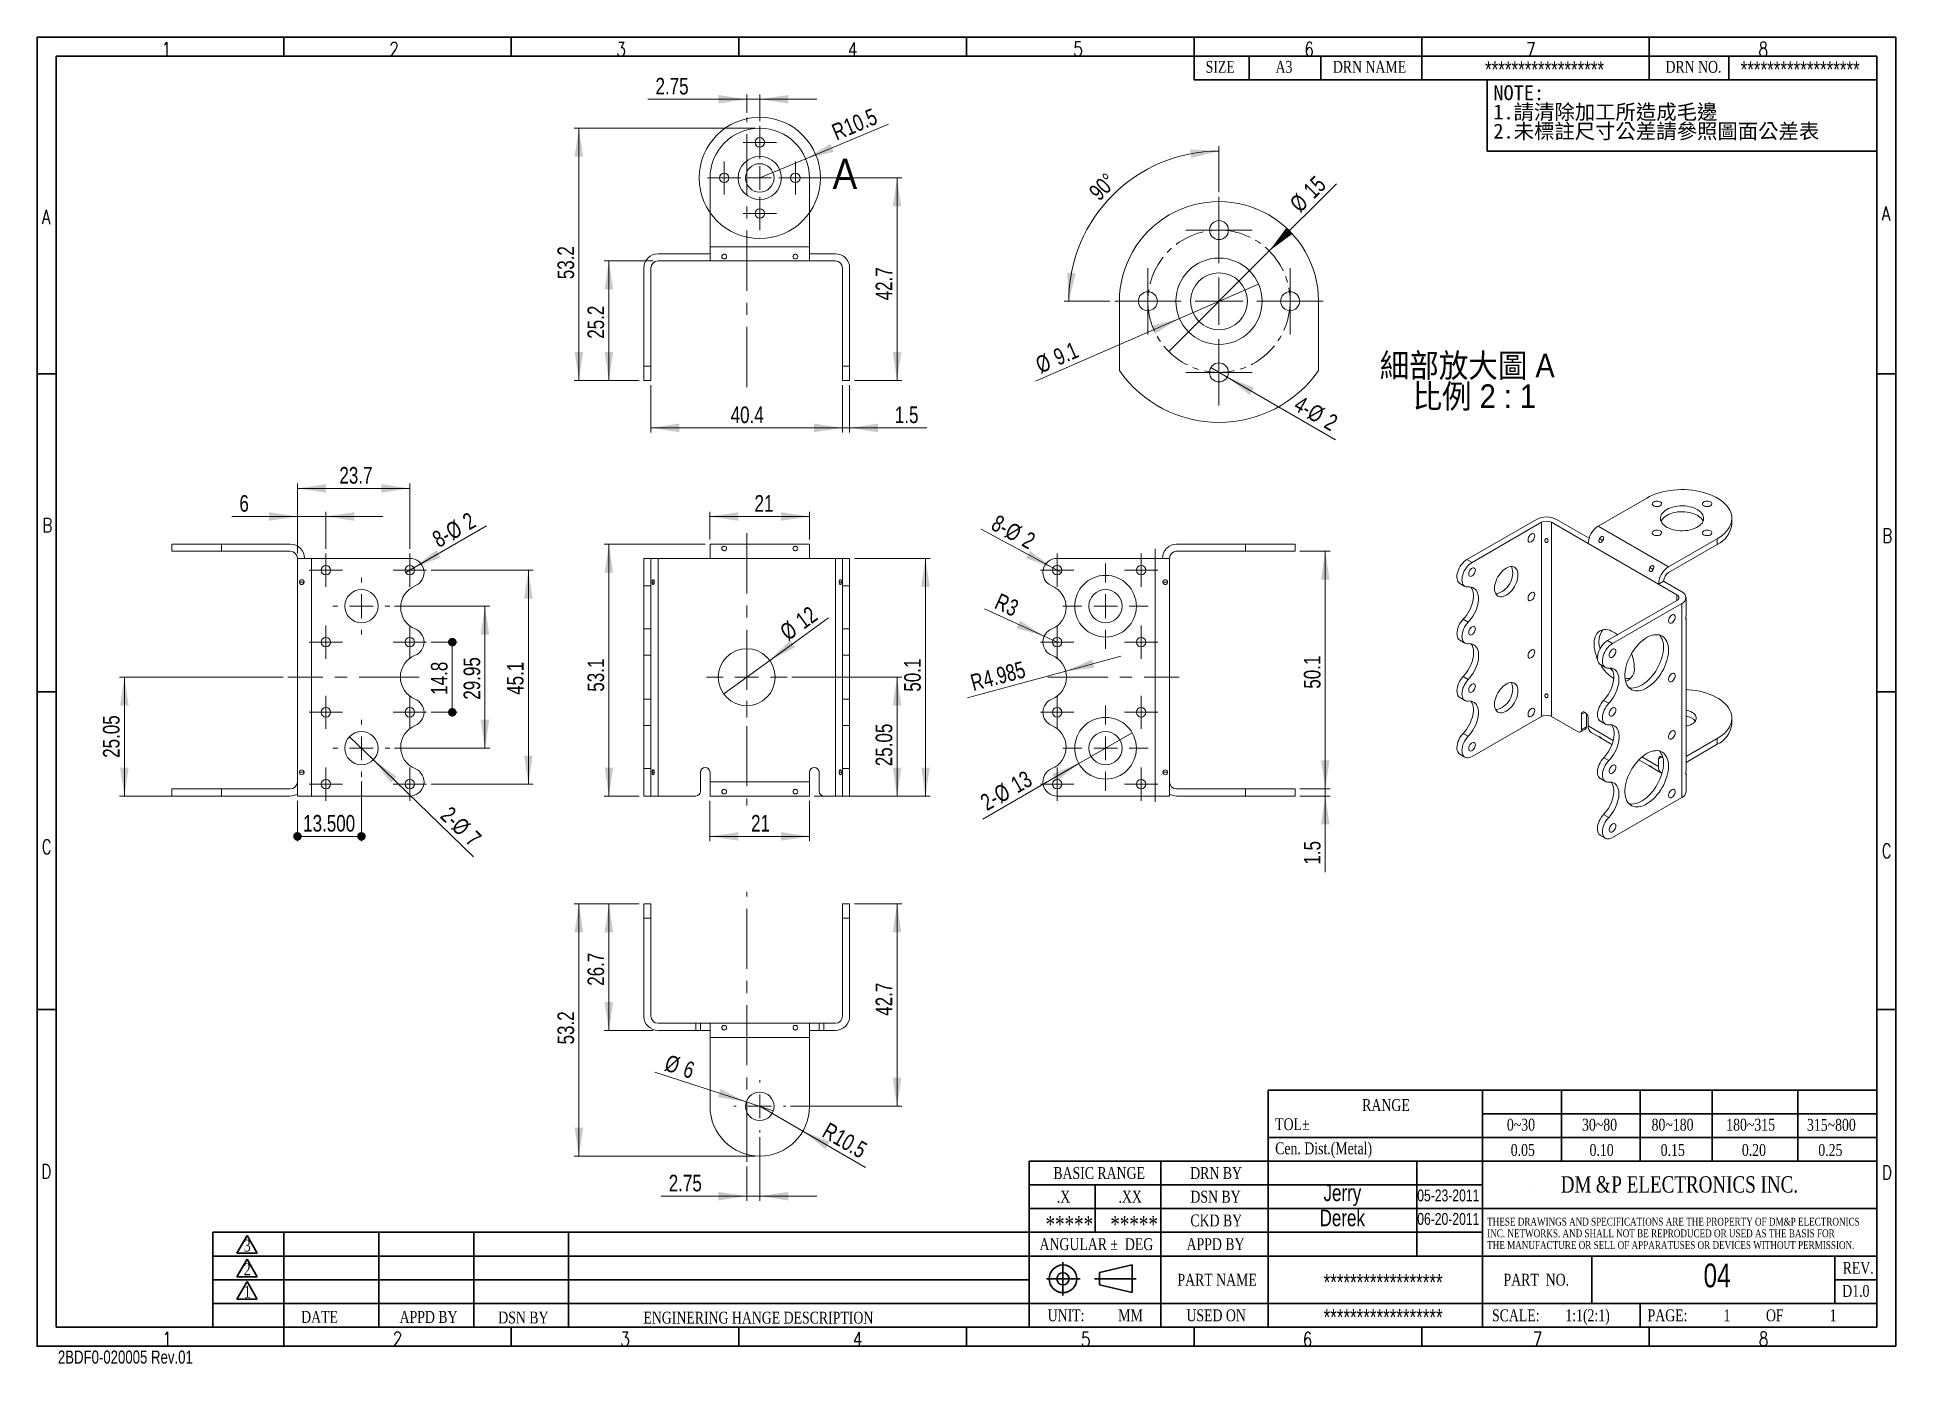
# Model space of a CAD drawing. Header units: millimetres. Extents: x 14 to 406, y 7 to 287.
import ezdxf

# ---------------------------------------------------------------- set-up
doc = ezdxf.new("R2010")
doc.units = ezdxf.units.MM
doc.header["$PDSIZE"] = -1
doc.linetypes.add('CENTER', pattern=[10.16, 6.35, -1.27, 1.27, -1.27])
doc.linetypes.add('CENTERX2', pattern=[20.32, 12.7, -2.54, 2.54, -2.54])
doc.layers.add('SLD-0', color=179, linetype='Continuous')
for name, color, linetype, lineweight in [('中心線2', 1, 'CENTER', 15), ('尺寸標柱線', 3, 'Continuous', 15), ('文字線性', 150, 'Continuous', 15)]:
    doc.layers.add(name, color=color, linetype=linetype, lineweight=lineweight)
doc.styles.add('SLDTEXTSTYLE0', font='sanss___.ttf', dxfattribs={"width": 0.733})
doc.styles.add('SLDTEXTSTYLE1', font='txt_____.ttf', dxfattribs={"width": 0.784516})
doc.styles.add('SLDTEXTSTYLE2', font='times.ttf', dxfattribs={"width": 0.770477})
doc.styles.add('SLDTEXTSTYLE3', font='GOTHIC.TTF', dxfattribs={"width": 0.753961})
doc.styles.add('SLDTEXTSTYLE4', font='GOTHIC.TTF', dxfattribs={"width": 0.913})
doc.styles.add('SLDTEXTSTYLE5', font='')
doc.styles.add('SLDTEXTSTYLE6', font='', dxfattribs={"bigfont": 'bigfont'})
doc.styles.add('SLDTEXTSTYLE7', font='GOTHIC.TTF', dxfattribs={"width": 0.913, "bigfont": 'bigfont'})
doc.styles.get('SLDTEXTSTYLE5').set_extended_font_data('細明體')
doc.styles.get('SLDTEXTSTYLE6').set_extended_font_data('細明體')
doc.dimstyles.new('SLDDIMSTYLE0', dxfattribs={"dimtxt": 3.5, "dimasz": 6, "dimexe": 0, "dimexo": 0.0625, "dimgap": 0.875, "dimtad": 2, "dimrnd": 1e-09, "dimzin": 12, "dimdsep": 46, "dimtxsty": 'SLDTEXTSTYLE0', "dimsah": 1, "dimcen": 0.09, "dimadec": 0, "dimazin": 0, "dimtfac": 1, "dimtofl": 0, "dimtmove": 0, "dimatfit": 3, "dimfxl": 0, "dimtolj": 1, "dimtzin": 12, "dimarcsym": 0})
doc.dimstyles.new('SLDDIMSTYLE1', dxfattribs={"dimtxt": 3.5, "dimasz": 6, "dimexe": 0, "dimexo": 0.0625, "dimgap": 0.875, "dimtad": 2, "dimdec": 1, "dimrnd": 1e-09, "dimzin": 12, "dimdsep": 46, "dimtxsty": 'SLDTEXTSTYLE0', "dimsah": 1, "dimcen": 0.09, "dimadec": 0, "dimazin": 0, "dimtfac": 1, "dimtdec": 1, "dimtofl": 0, "dimtmove": 0, "dimatfit": 3, "dimfxl": 0, "dimtolj": 1, "dimtzin": 12, "dimarcsym": 0})
doc.dimstyles.new('SLDDIMSTYLE10', dxfattribs={"dimtxt": 3.5, "dimasz": 6, "dimexe": 0, "dimexo": 0.0625, "dimgap": 0.875, "dimtad": 2, "dimdec": 1, "dimrnd": 1e-09, "dimzin": 12, "dimdsep": 46, "dimtxsty": 'SLDTEXTSTYLE0', "dimsah": 1, "dimcen": 0.09, "dimadec": 0, "dimazin": 0, "dimtfac": 1, "dimtofl": 0, "dimtmove": 0, "dimatfit": 3, "dimfxl": 0, "dimtolj": 1, "dimtzin": 12, "dimarcsym": 0})
doc.dimstyles.new('SLDDIMSTYLE11', dxfattribs={"dimtxt": 3.5, "dimasz": 6, "dimexe": 0, "dimexo": 0.0625, "dimgap": 0.875, "dimtad": 2, "dimrnd": 1e-09, "dimzin": 12, "dimdsep": 46, "dimtxsty": 'SLDTEXTSTYLE0', "dimsah": 1, "dimcen": 0.09, "dimadec": 0, "dimazin": 0, "dimtfac": 1, "dimtofl": 0, "dimtmove": 0, "dimatfit": 3, "dimfxl": 0, "dimtolj": 1, "dimtzin": 12, "dimarcsym": 0})
doc.dimstyles.new('SLDDIMSTYLE12', dxfattribs={"dimtxt": 3.5, "dimasz": 6, "dimexe": 0, "dimexo": 0.0625, "dimgap": 0.875, "dimtad": 2, "dimrnd": 1e-09, "dimzin": 12, "dimdsep": 46, "dimtxsty": 'SLDTEXTSTYLE0', "dimsah": 1, "dimcen": 0.09, "dimadec": 0, "dimazin": 0, "dimtfac": 1, "dimtofl": 0, "dimtmove": 1, "dimatfit": 3, "dimfxl": 0, "dimtolj": 1, "dimtzin": 12, "dimarcsym": 0})
doc.dimstyles.new('SLDDIMSTYLE13', dxfattribs={"dimtxt": 3.5, "dimasz": 6, "dimexe": 0, "dimexo": 0.0625, "dimgap": 0.875, "dimtad": 2, "dimlfac": 0.5, "dimrnd": 1e-09, "dimzin": 12, "dimdsep": 46, "dimtxsty": 'SLDTEXTSTYLE0', "dimsah": 1, "dimcen": 0.09, "dimadec": 0, "dimazin": 0, "dimtfac": 1, "dimtmove": 0, "dimatfit": 3, "dimfxl": 0, "dimtolj": 1, "dimtzin": 12, "dimarcsym": 0})
doc.dimstyles.new('SLDDIMSTYLE14', dxfattribs={"dimtxt": 3.5, "dimasz": 6, "dimexe": 0, "dimexo": 0.0625, "dimgap": 0.875, "dimtad": 2, "dimdec": 4, "dimlfac": 0.5, "dimzin": 12, "dimdsep": 46, "dimtxsty": 'SLDTEXTSTYLE0', "dimsah": 1, "dimcen": 0.09, "dimazin": 0, "dimtfac": 1, "dimtofl": 0, "dimtmove": 0, "dimatfit": 3, "dimfxl": 0, "dimtolj": 1, "dimtzin": 12, "dimarcsym": 0})
doc.dimstyles.new('SLDDIMSTYLE15', dxfattribs={"dimtxt": 3.5, "dimasz": 6, "dimexe": 0, "dimexo": 0.0625, "dimgap": 0.875, "dimtad": 2, "dimdec": 1, "dimlfac": 0.5, "dimrnd": 1e-09, "dimzin": 12, "dimdsep": 46, "dimtxsty": 'SLDTEXTSTYLE0', "dimsah": 1, "dimcen": 0.09, "dimadec": 0, "dimazin": 0, "dimtfac": 1, "dimtdec": 1, "dimtmove": 0, "dimatfit": 3, "dimfxl": 0, "dimtolj": 1, "dimtzin": 12, "dimarcsym": 0})
doc.dimstyles.new('SLDDIMSTYLE16', dxfattribs={"dimtxt": 3.5, "dimasz": 6, "dimexe": 0, "dimexo": 0.0625, "dimgap": 0.875, "dimtad": 2, "dimlfac": 0.5, "dimrnd": 1e-09, "dimzin": 12, "dimdsep": 46, "dimtxsty": 'SLDTEXTSTYLE0', "dimsah": 1, "dimcen": 0.09, "dimadec": 0, "dimazin": 0, "dimtfac": 1, "dimtmove": 0, "dimatfit": 3, "dimfxl": 0, "dimtolj": 1, "dimtzin": 12, "dimarcsym": 0})
doc.dimstyles.new('SLDDIMSTYLE2', dxfattribs={"dimtxt": 3.5, "dimasz": 6, "dimexe": 0, "dimexo": 0.0625, "dimgap": 0.875, "dimtad": 2, "dimrnd": 1e-09, "dimzin": 12, "dimdsep": 46, "dimtxsty": 'SLDTEXTSTYLE0', "dimsah": 1, "dimcen": 0.09, "dimadec": 0, "dimazin": 0, "dimtfac": 1, "dimtmove": 0, "dimatfit": 3, "dimfxl": 0, "dimtolj": 1, "dimtzin": 12, "dimarcsym": 0})
doc.dimstyles.new('SLDDIMSTYLE3', dxfattribs={"dimtxt": 3.5, "dimasz": 6, "dimexe": 0, "dimexo": 0.0625, "dimgap": 0.875, "dimtad": 2, "dimrnd": 1e-09, "dimzin": 12, "dimdsep": 46, "dimtxsty": 'SLDTEXTSTYLE0', "dimsah": 1, "dimcen": 0.09, "dimadec": 0, "dimazin": 0, "dimtfac": 1, "dimtofl": 0, "dimtmove": 0, "dimatfit": 3, "dimfxl": 0, "dimtolj": 1, "dimtzin": 12, "dimarcsym": 0})
doc.dimstyles.new('SLDDIMSTYLE4', dxfattribs={"dimtxt": 3.5, "dimasz": 6, "dimexe": 0, "dimexo": 0.0625, "dimgap": 0.875, "dimtad": 2, "dimdec": 1, "dimrnd": 1e-09, "dimzin": 12, "dimdsep": 46, "dimtxsty": 'SLDTEXTSTYLE0', "dimsah": 1, "dimcen": 0.09, "dimadec": 0, "dimazin": 0, "dimtfac": 1, "dimtdec": 1, "dimtofl": 0, "dimtmove": 0, "dimatfit": 3, "dimfxl": 0, "dimtolj": 1, "dimtzin": 12, "dimarcsym": 0})
doc.dimstyles.new('SLDDIMSTYLE5', dxfattribs={"dimtxt": 3.5, "dimasz": 6, "dimexe": 0, "dimexo": 0.0625, "dimgap": 0.875, "dimtad": 2, "dimdec": 1, "dimrnd": 1e-09, "dimzin": 12, "dimdsep": 46, "dimtxsty": 'SLDTEXTSTYLE0', "dimsah": 1, "dimcen": 0.09, "dimadec": 0, "dimazin": 0, "dimtfac": 1, "dimtdec": 1, "dimtofl": 0, "dimtmove": 0, "dimatfit": 3, "dimfxl": 0, "dimtolj": 1, "dimtzin": 12, "dimarcsym": 0})
doc.dimstyles.new('SLDDIMSTYLE6', dxfattribs={"dimtxt": 3.5, "dimasz": 1.8, "dimexe": 0, "dimexo": 0.0625, "dimgap": 0.875, "dimtad": 2, "dimrnd": 1e-09, "dimzin": 4, "dimdsep": 46, "dimtxsty": 'SLDTEXTSTYLE0', "dimblk1": 'DOT', "dimblk2": 'DOT', "dimsah": 1, "dimcen": 0.09, "dimadec": 0, "dimazin": 0, "dimtfac": 1, "dimtofl": 0, "dimtmove": 0, "dimatfit": 3, "dimldrblk": 'DOT', "dimfxl": 0, "dimtolj": 1, "dimtzin": 12, "dimarcsym": 0})
doc.dimstyles.new('SLDDIMSTYLE7', dxfattribs={"dimtxt": 3.5, "dimasz": 6, "dimexe": 0, "dimexo": 0.0625, "dimgap": 0.875, "dimtad": 2, "dimrnd": 1e-09, "dimzin": 12, "dimdsep": 46, "dimtxsty": 'SLDTEXTSTYLE0', "dimsah": 1, "dimcen": 0.09, "dimadec": 0, "dimazin": 0, "dimtfac": 1, "dimtmove": 0, "dimatfit": 3, "dimfxl": 0, "dimtolj": 1, "dimtzin": 12, "dimarcsym": 0})
doc.dimstyles.new('SLDDIMSTYLE8', dxfattribs={"dimtxt": 3.5, "dimasz": 1.8, "dimexe": 0, "dimexo": 0.0625, "dimgap": 0.875, "dimtad": 2, "dimdec": 1, "dimrnd": 1e-09, "dimzin": 12, "dimdsep": 46, "dimtxsty": 'SLDTEXTSTYLE0', "dimblk1": 'DOT', "dimblk2": 'DOT', "dimsah": 1, "dimcen": 0.09, "dimadec": 0, "dimazin": 0, "dimtfac": 1, "dimtdec": 1, "dimtofl": 0, "dimtmove": 0, "dimatfit": 3, "dimldrblk": 'DOT', "dimfxl": 0, "dimtolj": 1, "dimtzin": 12, "dimarcsym": 0})
doc.dimstyles.new('SLDDIMSTYLE9', dxfattribs={"dimtxt": 3.5, "dimasz": 6, "dimexe": 0, "dimexo": 0.0625, "dimgap": 0.875, "dimtad": 2, "dimdec": 1, "dimrnd": 1e-09, "dimzin": 12, "dimdsep": 46, "dimtxsty": 'SLDTEXTSTYLE0', "dimsah": 1, "dimcen": 0.09, "dimadec": 0, "dimazin": 0, "dimtfac": 1, "dimtofl": 0, "dimtmove": 0, "dimatfit": 3, "dimfxl": 0, "dimtolj": 1, "dimtzin": 12, "dimarcsym": 0})

msp = doc.modelspace()

# ---------------------------------------------------------------- texts
at = {"color": 7, "linetype": 'Continuous', "lineweight": 0, "insert": (181.76444, 260.87262), "char_height": 6.35, "attachment_point": 1, "style": 'SLDTEXTSTYLE4'}
msp.add_mtext('A', dxfattribs=at)
at = {"layer": '文字線性', "color": 7, "attachment_point": 1}
for s, insert, char_height, style in [('1', (40.25745, 285.42785), 3, 'SLDTEXTSTYLE1'), ('2', (88.2753, 285.4665), 3, 'SLDTEXTSTYLE1'), ('3', (136.14728, 285.45897), 3, 'SLDTEXTSTYLE1'), ('4', (184.9813, 285.39174), 3, 'SLDTEXTSTYLE1'), ('5', (232.51329, 285.52282), 3, 'SLDTEXTSTYLE1'), ('6', (281.25117, 285.44999), 3, 'SLDTEXTSTYLE1'), ('7', (328.01668, 285.40696), 3, 'SLDTEXTSTYLE1'), ('8', (377.0398, 285.4558), 3, 'SLDTEXTSTYLE1'), ('SIZE', (260.43458, 281.49692), 2.5, 'SLDTEXTSTYLE2'), ('A3', (275.18458, 281.49692), 2.5, 'SLDTEXTSTYLE2'), ('DRN NAME', (287.27341, 281.49692), 2.5, 'SLDTEXTSTYLE2'), ('DRN NO.', (357.41927, 281.49692), 2.5, 'SLDTEXTSTYLE2'), ('A', (14.97419, 250.109), 3, 'SLDTEXTSTYLE1'), ('A', (402.99276, 250.82748), 3, 'SLDTEXTSTYLE1'), ('B', (15.09079, 185.10433), 3, 'SLDTEXTSTYLE1'), ('B', (403.11605, 182.90246), 3, 'SLDTEXTSTYLE1'), ('C', (14.92795, 117.27956), 3, 'SLDTEXTSTYLE1'), ('C', (402.99382, 116.45277), 3, 'SLDTEXTSTYLE1'), ('RANGE', (293.46468, 62.59123), 2.5, 'SLDTEXTSTYLE2'), ('TOL±', (275.10457, 58.55403), 2.5, 'SLDTEXTSTYLE2'), ('0~30', (323.97132, 58.44612), 2.5, 'SLDTEXTSTYLE2'), ('30~80', (339.81905, 58.44612), 2.5, 'SLDTEXTSTYLE2'), ('80~180', (354.48617, 58.44612), 2.5, 'SLDTEXTSTYLE2'), ('180~315', (370.22957, 58.44612), 2.5, 'SLDTEXTSTYLE2'), ('315~800', (387.25457, 58.42105), 2.5, 'SLDTEXTSTYLE2'), ('Cen. Dist.(Metal)', (275.10457, 53.46634), 2.5, 'SLDTEXTSTYLE2'), ('0.05', (324.77957, 53.11826), 2.5, 'SLDTEXTSTYLE2'), ('0.10', (341.40457, 53.11826), 2.5, 'SLDTEXTSTYLE2'), ('0.15', (356.40457, 53.11826), 2.5, 'SLDTEXTSTYLE2'), ('0.20', (373.52957, 53.11826), 2.5, 'SLDTEXTSTYLE2'), ('0.25', (389.65457, 53.11826), 2.5, 'SLDTEXTSTYLE2'), ('D', (14.87949, 48.84331), 3, 'SLDTEXTSTYLE1'), ('BASIC RANGE', (228.31812, 48.25876), 2.5, 'SLDTEXTSTYLE2'), ('DRN BY', (257.18791, 48.25876), 2.5, 'SLDTEXTSTYLE2'), ('D', (403.05112, 48.61302), 3, 'SLDTEXTSTYLE1'), ('.X', (229.05509, 43.25876), 2.5, 'SLDTEXTSTYLE2'), ('.XX', (242.05509, 43.25876), 2.5, 'SLDTEXTSTYLE2'), ('DSN BY', (257.22437, 43.25876), 2.5, 'SLDTEXTSTYLE2'), ('DM', (335.32944, 46.32946), 3.45, 'SLDTEXTSTYLE2'), ('&', (342.72497, 46.32946), 3.45, 'SLDTEXTSTYLE2'), ('P', (345.99755, 46.32946), 3.45, 'SLDTEXTSTYLE2'), (' ELECTRONICS INC.', (348.24338, 46.32946), 3.45, 'SLDTEXTSTYLE2'), ('*****', (226.66512, 37.91273), 3.45, 'SLDTEXTSTYLE2'), ('*****', (240.33583, 37.91273), 3.45, 'SLDTEXTSTYLE2'), ('CKD BY', (257.22437, 38.25876), 2.5, 'SLDTEXTSTYLE2'), ('3', (57.58525, 32.97006), 2.5, 'SLDTEXTSTYLE2'), ('ANGULAR ±  DEG', (225.40145, 33.25876), 2.5, 'SLDTEXTSTYLE2'), ('APPD BY', (256.42228, 33.25876), 2.5, 'SLDTEXTSTYLE2'), ('2', (57.58525, 27.96414), 2.5, 'SLDTEXTSTYLE2'), ('REV.', (394.78947, 28.25876), 2.5, 'SLDTEXTSTYLE2'), ('PART NAME', (254.48999, 25.75876), 2.5, 'SLDTEXTSTYLE2'), ('PART  NO.', (323.26343, 25.75876), 2.5, 'SLDTEXTSTYLE2'), ('1', (57.58525, 23.24895), 2.5, 'SLDTEXTSTYLE2'), ('D1.0', (394.69381, 23.40486), 2.5, 'SLDTEXTSTYLE2'), ('DATE', (69.67227, 17.92348), 2.5, 'SLDTEXTSTYLE2'), ('APPD BY', (90.44337, 17.91412), 2.5, 'SLDTEXTSTYLE2'), ('DSN BY', (111.24502, 17.79374), 2.5, 'SLDTEXTSTYLE2'), ('ENGINERING HANGE DESCRIPTION', (141.86042, 17.76271), 2.5, 'SLDTEXTSTYLE2'), ('UNIT:', (227.1228, 18.25876), 2.5, 'SLDTEXTSTYLE2'), ('MM', (242.00041, 18.25876), 2.5, 'SLDTEXTSTYLE2'), ('USED ON', (256.38582, 18.25876), 2.5, 'SLDTEXTSTYLE2'), ('SCALE:', (320.83634, 18.25876), 2.5, 'SLDTEXTSTYLE2'), ('1:1(2:1)', (336.2961, 18.25876), 2.5, 'SLDTEXTSTYLE2'), ('PAGE:', (353.63843, 18.25876), 2.5, 'SLDTEXTSTYLE2'), ('1', (369.67749, 18.25876), 2.5, 'SLDTEXTSTYLE2'), ('OF', (378.61499, 18.25876), 2.5, 'SLDTEXTSTYLE2'), ('1', (392.05249, 18.25876), 2.5, 'SLDTEXTSTYLE2'), ('1', (40.40861, 13.50848), 3, 'SLDTEXTSTYLE1'), ('2', (88.99665, 13.54409), 3, 'SLDTEXTSTYLE1'), ('3', (136.97336, 13.52029), 3, 'SLDTEXTSTYLE1'), ('4', (186.0284, 13.46597), 3, 'SLDTEXTSTYLE1'), ('5', (234.12534, 13.44881), 3, 'SLDTEXTSTYLE1'), ('6', (280.90889, 13.42252), 3, 'SLDTEXTSTYLE1'), ('7', (329.42924, 13.5448), 3, 'SLDTEXTSTYLE1'), ('8', (377.10246, 13.53779), 3, 'SLDTEXTSTYLE1'), ('2BDF0-020005 Rev.01', (18.36687, 9.57932), 2.76, 'SLDTEXTSTYLE3')]:
    msp.add_mtext(s, dxfattribs=dict(at, insert=insert, char_height=char_height, style=style))
at = {"layer": '文字線性', "color": 5, "attachment_point": 1, "style": 'SLDTEXTSTYLE0'}
for s, insert, char_height in [('******************', (319.3647, 281.441), 3.5), ('******************', (373.2808, 281.441), 3.5), ('Jerry', (285.29805, 44.5849), 3.5), ('05-23-2011', (305.06695, 43.53056), 2.5), ('Derek', (284.4741, 39.29124), 3.5), ('06-20-2011', (305.06695, 38.58307), 2.5), ('04', (365.45417, 27.91169), 5), ('******************', (285.31495, 25.7289), 3.5), ('******************', (285.31495, 18.34979), 3.5)]:
    msp.add_mtext(s, dxfattribs=dict(at, insert=insert, char_height=char_height))

# ---------------------------------------------------------------- blocks, each defined once
blk = doc.blocks.new('SW_NOTE_0')
at = {"layer": '文字線性', "color": 0, "char_height": 1.65, "attachment_point": 1, "style": 'SLDTEXTSTYLE2'}
for s, insert in [(' THESE DRAWINGS AND SPECIFICATIONS ARE THE PROPERTY OF DM&P ELECTRONICS', (0, 2.16)), (' THE MANUFACTURE OR SELL OF APPARATUSES OR DEVICES WITHOUT PERMISSION.', (0, -2.77)), (' INC. NETWORKS. AND SHALL NOT BE REPRODUCED OR USED AS THE BASIS FOR', (0, -0.3))]:
    blk.add_mtext(s, dxfattribs=dict(at, insert=insert))
blk = doc.blocks.new('*D2')
at = {"layer": '尺寸標柱線', "color": 5}
for p, q in [((155.9, 125.5), (155.9, 116.99)), ((176.9, 125.5), (176.9, 116.99)), ((155.9, 117.99), (176.9, 117.99))]:
    blk.add_line(p, q, dxfattribs=at)
for points in [[(155.9, 117.99), (161.9, 117.09), (161.9, 118.89)], [(176.9, 117.99), (170.9, 118.89), (170.9, 117.09)]]:
    blk.add_solid(points, dxfattribs=at)
at = {"layer": '尺寸標柱線', "color": 5, "insert": (164.57, 122.5), "char_height": 3.5, "attachment_point": 1, "style": 'SLDTEXTSTYLE0'}
blk.add_mtext('21', dxfattribs=at)
blk = doc.blocks.new('*D3')
at = {"layer": '尺寸標柱線', "color": 5}
for p, q in [((155.9, 180.6), (155.9, 186.44)), ((155.9, 185.44), (176.9, 185.44)), ((176.9, 180.6), (176.9, 186.44))]:
    blk.add_line(p, q, dxfattribs=at)
for points in [[(155.9, 185.44), (161.9, 184.54), (161.9, 186.34)], [(176.9, 185.44), (170.9, 186.34), (170.9, 184.54)]]:
    blk.add_solid(points, dxfattribs=at)
at = {"layer": '尺寸標柱線', "color": 5, "insert": (165.29, 189.95), "char_height": 3.5, "attachment_point": 1, "style": 'SLDTEXTSTYLE0'}
blk.add_mtext('21', dxfattribs=at)
blk = doc.blocks.new('*D4')
at = {"layer": '尺寸標柱線', "color": 5}
for p, q in [((154.9, 179.6), (133.58, 179.6)), ((134.58, 179.6), (134.58, 126.5)), ((140.95, 126.5), (133.58, 126.5))]:
    blk.add_line(p, q, dxfattribs=at)
for points in [[(134.58, 179.6), (133.68, 173.6), (135.48, 173.6)], [(134.58, 126.5), (135.48, 132.5), (133.68, 132.5)]]:
    blk.add_solid(points, dxfattribs=at)
at = {"layer": '尺寸標柱線', "color": 5, "insert": (130.07, 148.5), "char_height": 3.5, "attachment_point": 1, "rotation": 90, "style": 'SLDTEXTSTYLE0'}
blk.add_mtext('53.1', dxfattribs=at)
blk = doc.blocks.new('*D5')
at = {"layer": '尺寸標柱線', "color": 5}
for p, q in [((173.15, 151.55), (196.35, 151.55)), ((195.35, 151.55), (195.35, 126.5)), ((177.9, 126.5), (196.35, 126.5))]:
    blk.add_line(p, q, dxfattribs=at)
for points in [[(195.35, 151.55), (194.45, 145.55), (196.25, 145.55)], [(195.35, 126.5), (196.25, 132.5), (194.45, 132.5)]]:
    blk.add_solid(points, dxfattribs=at)
at = {"layer": '尺寸標柱線', "color": 5, "insert": (190.84, 132.79), "char_height": 3.5, "attachment_point": 1, "rotation": 90, "style": 'SLDTEXTSTYLE0'}
blk.add_mtext('25.05', dxfattribs=at)
blk = doc.blocks.new('*D6')
at = {"layer": '尺寸標柱線', "color": 5}
for p, q in [((186.35, 176.6), (202.35, 176.6)), ((201.35, 176.6), (201.35, 126.5)), ((186.35, 126.5), (202.35, 126.5))]:
    blk.add_line(p, q, dxfattribs=at)
for points in [[(201.35, 176.6), (200.45, 170.6), (202.25, 170.6)], [(201.35, 126.5), (202.25, 132.5), (200.45, 132.5)]]:
    blk.add_solid(points, dxfattribs=at)
at = {"layer": '尺寸標柱線', "color": 5, "insert": (196.84, 148.5), "char_height": 3.5, "attachment_point": 1, "rotation": 90, "style": 'SLDTEXTSTYLE0'}
blk.add_mtext('50.1', dxfattribs=at)
blk = doc.blocks.new('*D7')
at = {"layer": '尺寸標柱線', "color": 5}
for q in [(180.87, 164.1), (158.8, 148.02)]:
    blk.add_line((168.5, 155.08), q, dxfattribs=at)
blk.add_solid([(168.5, 155.08), (173.88, 157.89), (172.82, 159.35)], dxfattribs=at)
at = {"layer": '尺寸標柱線', "color": 5, "char_height": 3.5, "attachment_point": 1, "rotation": 36.0759, "style": 'SLDTEXTSTYLE0'}
for s, insert in [('12', (173.61, 164.37)), ('%%c', (170.3, 161.95))]:
    blk.add_mtext(s, dxfattribs=dict(at, insert=insert))
blk = doc.blocks.new('SW_CENTERMARKSYMBOL_0')
at = {"layer": '中心線2', "color": 0}
for p, q in [((0, 5), (0, 8.5)), ((-5, 0), (-8.5, 0)), ((0, 0), (-2.5, 0)), ((0, 0), (0, 2.5)), ((0, 0), (0, -2.5)), ((0, 0), (2.5, 0)), ((5, 0), (8.5, 0)), ((0, -5), (0, -8.5))]:
    blk.add_line(p, q, dxfattribs=at)
blk = doc.blocks.new('*D9')
at = {"layer": '尺寸標柱線', "color": 5}
for p, q in [((166.4, 54.58), (166.4, 41.13)), ((163.65, 48.4), (163.65, 41.13)), ((163.65, 42.13), (145.62, 42.13)), ((166.4, 42.13), (163.65, 42.13)), ((166.4, 42.13), (178.4, 42.13))]:
    blk.add_line(p, q, dxfattribs=at)
for points in [[(163.65, 42.13), (157.65, 43.03), (157.65, 41.23)], [(166.4, 42.13), (172.4, 41.23), (172.4, 43.03)]]:
    blk.add_solid(points, dxfattribs=at)
at = {"layer": '尺寸標柱線', "color": 5, "insert": (147.21, 46.64), "char_height": 3.5, "attachment_point": 1, "style": 'SLDTEXTSTYLE0'}
blk.add_mtext('2.75', dxfattribs=at)
blk = doc.blocks.new('*D10')
at = {"layer": '尺寸標柱線', "color": 5}
for p, q in [((140.95, 103.78), (133.58, 103.78)), ((134.58, 77.08), (134.58, 103.78)), ((143.95, 77.08), (133.58, 77.08))]:
    blk.add_line(p, q, dxfattribs=at)
for points in [[(134.58, 103.78), (133.68, 97.78), (135.48, 97.78)], [(134.58, 77.08), (135.48, 83.08), (133.68, 83.08)]]:
    blk.add_solid(points, dxfattribs=at)
at = {"layer": '尺寸標柱線', "color": 5, "insert": (130.07, 86.49), "char_height": 3.5, "attachment_point": 1, "rotation": 90, "style": 'SLDTEXTSTYLE0'}
blk.add_mtext('26.7', dxfattribs=at)
blk = doc.blocks.new('*D11')
at = {"layer": '尺寸標柱線', "color": 5}
for p, q in [((140.95, 103.78), (127.25, 103.78)), ((128.25, 50.58), (128.25, 103.78)), ((165.4, 50.58), (127.25, 50.58))]:
    blk.add_line(p, q, dxfattribs=at)
for points in [[(128.25, 103.78), (127.35, 97.78), (129.15, 97.78)], [(128.25, 50.58), (129.15, 56.58), (127.35, 56.58)]]:
    blk.add_solid(points, dxfattribs=at)
at = {"layer": '尺寸標柱線', "color": 5, "insert": (123.74, 74.12), "char_height": 3.5, "attachment_point": 1, "rotation": 90, "style": 'SLDTEXTSTYLE0'}
blk.add_mtext('53.2', dxfattribs=at)
blk = doc.blocks.new('*D12')
at = {"layer": '尺寸標柱線', "color": 5}
for q in [(144.27, 68.28), (169.26, 60.15)]:
    blk.add_line((163.55, 62.01), q, dxfattribs=at)
blk.add_solid([(163.55, 62.01), (158.12, 64.72), (157.57, 63.01)], dxfattribs=at)
at = {"layer": '尺寸標柱線', "color": 5, "char_height": 3.5, "attachment_point": 1, "rotation": 341.9889, "style": 'SLDTEXTSTYLE0'}
for s, insert in [('%%c', (147.17, 72.06)), ('6', (151.07, 70.79))]:
    blk.add_mtext(s, dxfattribs=dict(at, insert=insert))
blk = doc.blocks.new('*D13')
at = {"layer": '尺寸標柱線', "color": 5}
for q in [(166.4, 61.08), (188.71, 48.2)]:
    blk.add_line((175.5, 55.83), q, dxfattribs=at)
blk.add_solid([(175.5, 55.83), (180.24, 52.05), (181.14, 53.61)], dxfattribs=at)
at = {"layer": '尺寸標柱線', "color": 5, "char_height": 3.5, "attachment_point": 1, "rotation": 330, "style": 'SLDTEXTSTYLE0'}
for s, insert in [('R', (181.02, 57.84)), ('10.5', (183.34, 56.5))]:
    blk.add_mtext(s, dxfattribs=dict(at, insert=insert))
blk = doc.blocks.new('*D14')
at = {"layer": '尺寸標柱線', "color": 5}
for p, q in [((186.35, 103.78), (196.35, 103.78)), ((195.35, 103.78), (195.35, 61.08)), ((172.9, 61.08), (196.35, 61.08))]:
    blk.add_line(p, q, dxfattribs=at)
for points in [[(195.35, 103.78), (194.45, 97.78), (196.25, 97.78)], [(195.35, 61.08), (196.25, 67.08), (194.45, 67.08)]]:
    blk.add_solid(points, dxfattribs=at)
at = {"layer": '尺寸標柱線', "color": 5, "insert": (190.84, 80.16), "char_height": 3.5, "attachment_point": 1, "rotation": 90, "style": 'SLDTEXTSTYLE0'}
blk.add_mtext('42.7', dxfattribs=at)
blk = doc.blocks.new('SW_CENTERMARKSYMBOL_1')
at = {"layer": '中心線2', "color": 0}
for p, q in [((0, 5), (0, 5.5)), ((-5, 0), (-5.5, 0)), ((0, 0), (-2.5, 0)), ((0, 0), (0, 2.5)), ((0, 0), (0, -2.5)), ((0, 0), (2.5, 0)), ((5, 0), (5.5, 0)), ((0, -5), (0, -5.5))]:
    blk.add_line(p, q, dxfattribs=at)
blk = doc.blocks.new('*D16')
at = {"layer": '尺寸標柱線', "color": 5}
for p, q in [((143.45, 213.12), (143.45, 203.12)), ((183.85, 213.12), (183.85, 203.12)), ((143.45, 204.12), (183.85, 204.12))]:
    blk.add_line(p, q, dxfattribs=at)
for points in [[(143.45, 204.12), (149.45, 203.22), (149.45, 205.02)], [(183.85, 204.12), (177.85, 205.02), (177.85, 203.22)]]:
    blk.add_solid(points, dxfattribs=at)
at = {"layer": '尺寸標柱線', "color": 5, "insert": (160.26, 208.63), "char_height": 3.5, "attachment_point": 1, "style": 'SLDTEXTSTYLE0'}
blk.add_mtext('40.4', dxfattribs=at)
blk = doc.blocks.new('*D17')
at = {"layer": '尺寸標柱線', "color": 5}
for p, q in [((183.85, 213.12), (183.85, 203.12)), ((185.35, 213.12), (185.35, 203.12)), ((183.85, 204.12), (171.85, 204.12)), ((183.85, 204.12), (185.35, 204.12)), ((185.35, 204.12), (201.64, 204.12))]:
    blk.add_line(p, q, dxfattribs=at)
for points in [[(183.85, 204.12), (177.85, 205.02), (177.85, 203.22)], [(185.35, 204.12), (191.35, 203.22), (191.35, 205.02)]]:
    blk.add_solid(points, dxfattribs=at)
at = {"layer": '尺寸標柱線', "color": 5, "insert": (194.89, 208.63), "char_height": 3.5, "attachment_point": 1, "style": 'SLDTEXTSTYLE0'}
blk.add_mtext('1.5', dxfattribs=at)
blk = doc.blocks.new('*D18')
at = {"layer": '尺寸標柱線', "color": 5}
for p, q in [((143.95, 239.32), (133.58, 239.32)), ((134.58, 239.32), (134.58, 214.12)), ((140.95, 214.12), (133.58, 214.12))]:
    blk.add_line(p, q, dxfattribs=at)
for points in [[(134.58, 239.32), (133.68, 233.32), (135.48, 233.32)], [(134.58, 214.12), (135.48, 220.12), (133.68, 220.12)]]:
    blk.add_solid(points, dxfattribs=at)
at = {"layer": '尺寸標柱線', "color": 5, "insert": (130.07, 222.92), "char_height": 3.5, "attachment_point": 1, "rotation": 90, "style": 'SLDTEXTSTYLE0'}
blk.add_mtext('25.2', dxfattribs=at)
blk = doc.blocks.new('*D19')
at = {"layer": '尺寸標柱線', "color": 5}
for p, q in [((165.4, 267.32), (127.25, 267.32)), ((128.25, 214.12), (128.25, 267.32)), ((140.95, 214.12), (127.25, 214.12))]:
    blk.add_line(p, q, dxfattribs=at)
for points in [[(128.25, 267.32), (127.35, 261.32), (129.15, 261.32)], [(128.25, 214.12), (129.15, 220.12), (127.35, 220.12)]]:
    blk.add_solid(points, dxfattribs=at)
at = {"layer": '尺寸標柱線', "color": 5, "insert": (123.74, 235.47), "char_height": 3.5, "attachment_point": 1, "rotation": 90, "style": 'SLDTEXTSTYLE0'}
blk.add_mtext('53.2', dxfattribs=at)
blk = doc.blocks.new('*D20')
at = {"layer": '尺寸標柱線', "color": 5}
for p, q in [((174.45, 256.82), (196.35, 256.82)), ((195.35, 256.82), (195.35, 214.12)), ((186.35, 214.12), (196.35, 214.12))]:
    blk.add_line(p, q, dxfattribs=at)
for points in [[(195.35, 256.82), (194.45, 250.82), (196.25, 250.82)], [(195.35, 214.12), (196.25, 220.12), (194.45, 220.12)]]:
    blk.add_solid(points, dxfattribs=at)
at = {"layer": '尺寸標柱線', "color": 5, "insert": (190.84, 231.01), "char_height": 3.5, "attachment_point": 1, "rotation": 90, "style": 'SLDTEXTSTYLE0'}
blk.add_mtext('42.7', dxfattribs=at)
blk = doc.blocks.new('*D21')
at = {"layer": '尺寸標柱線', "color": 5}
for p, q in [((163.65, 270.56), (163.65, 274.41)), ((166.4, 268.82), (166.4, 274.41)), ((163.65, 273.41), (142.82, 273.41)), ((166.4, 273.41), (163.65, 273.41)), ((166.4, 273.41), (178.4, 273.41))]:
    blk.add_line(p, q, dxfattribs=at)
for points in [[(163.65, 273.41), (157.65, 274.31), (157.65, 272.51)], [(166.4, 273.41), (172.4, 272.51), (172.4, 274.31)]]:
    blk.add_solid(points, dxfattribs=at)
at = {"layer": '尺寸標柱線', "color": 5, "insert": (144.41, 277.92), "char_height": 3.5, "attachment_point": 1, "style": 'SLDTEXTSTYLE0'}
blk.add_mtext('2.75', dxfattribs=at)
blk = doc.blocks.new('*D22')
at = {"layer": '尺寸標柱線', "color": 5}
for q in [(193.58, 268.17), (166.4, 256.82)]:
    blk.add_line((176.09, 260.87), q, dxfattribs=at)
blk.add_solid([(176.09, 260.87), (181.98, 262.35), (181.28, 264.01)], dxfattribs=at)
at = {"layer": '尺寸標柱線', "color": 5, "char_height": 3.5, "attachment_point": 1, "rotation": 22.6667, "style": 'SLDTEXTSTYLE0'}
for s, insert in [('10.5', (183.72, 268.93)), ('R', (181.25, 267.9))]:
    blk.add_mtext(s, dxfattribs=dict(at, insert=insert))
blk = doc.blocks.new('SW_CENTERMARKSYMBOL_2')
at = {"layer": '中心線2', "color": 0}
for p, q in [((0, 5), (0, 7.05)), ((-5, 0), (-7.05, 0)), ((0, 0), (-2.5, 0)), ((0, 0), (0, 2.5)), ((0, 0), (0, -2.5)), ((0, 0), (2.5, 0)), ((5, 0), (7.05, 0)), ((0, -5), (0, -7.05))]:
    blk.add_line(p, q, dxfattribs=at)
blk = doc.blocks.new('SW_CENTERMARKSYMBOL_3')
at = {"layer": '中心線2', "color": 0}
for p, q in [((-2.5, 0), (-3.5, 0)), ((0, 0), (-2.5, 0)), ((0, 2.5), (0, 3.5)), ((0, 0), (0, 2.5)), ((0, 0), (0, -2.5)), ((0, 0), (2.5, 0)), ((2.5, 0), (3.5, 0)), ((0, -2.5), (0, -3.5))]:
    blk.add_line(p, q, dxfattribs=at)
blk = doc.blocks.new('SW_CENTERMARKSYMBOL_4')
at = {"layer": '中心線2', "color": 0}
for p, q in [((-2.5, 0), (-3.5, 0)), ((0, 0), (-2.5, 0)), ((0, 2.5), (0, 3.5)), ((0, 0), (0, 2.5)), ((0, 0), (0, -2.5)), ((0, 0), (2.5, 0)), ((2.5, 0), (3.5, 0)), ((0, -2.5), (0, -3.5))]:
    blk.add_line(p, q, dxfattribs=at)
blk = doc.blocks.new('SW_CENTERMARKSYMBOL_5')
at = {"layer": '中心線2', "color": 0}
for p, q in [((-2.5, 0), (-3.5, 0)), ((0, 0), (-2.5, 0)), ((0, 2.5), (0, 3.5)), ((0, 0), (0, 2.5)), ((0, 0), (0, -2.5)), ((0, 0), (2.5, 0)), ((2.5, 0), (3.5, 0)), ((0, -2.5), (0, -3.5))]:
    blk.add_line(p, q, dxfattribs=at)
blk = doc.blocks.new('SW_CENTERMARKSYMBOL_6')
at = {"layer": '中心線2', "color": 0}
for p, q in [((-2.5, 0), (-3.5, 0)), ((0, 0), (-2.5, 0)), ((0, 2.5), (0, 3.5)), ((0, 0), (0, 2.5)), ((0, 0), (0, -2.5)), ((0, 0), (2.5, 0)), ((2.5, 0), (3.5, 0)), ((0, -2.5), (0, -3.5))]:
    blk.add_line(p, q, dxfattribs=at)
blk = doc.blocks.new('*D28')
at = {"layer": '尺寸標柱線', "color": 5}
for p, q in [((65.89, 151.55), (31.39, 151.55)), ((32.39, 151.55), (32.39, 126.5)), ((48.89, 126.5), (31.39, 126.5))]:
    blk.add_line(p, q, dxfattribs=at)
for points in [[(32.39, 151.55), (31.49, 145.55), (33.29, 145.55)], [(32.39, 126.5), (33.29, 132.5), (31.49, 132.5)]]:
    blk.add_solid(points, dxfattribs=at)
at = {"layer": '尺寸標柱線', "color": 5, "insert": (27.87, 134.55), "char_height": 3.5, "attachment_point": 1, "rotation": 90, "style": 'SLDTEXTSTYLE0'}
blk.add_mtext('25.05', dxfattribs=at)
blk = doc.blocks.new('_DOT')
at = {"color": 0, "linetype": 'ByBlock', "lineweight": -2}
blk.add_line((-0.5, 0), (-1, 0), dxfattribs=at)
at = {"color": 0, "linetype": 'ByBlock', "const_width": 0.5}
blk.add_lwpolyline([(-0.25, 0, 1), (0.25, 0, 1)], format="xyb", close=True, dxfattribs=at)
blk = doc.blocks.new('*D30')
at = {"layer": '尺寸標柱線', "color": 5}
for p, q in [((82.39, 129.58), (82.39, 116.99)), ((68.89, 125.5), (68.89, 116.99)), ((82.39, 117.99), (68.89, 117.99))]:
    blk.add_line(p, q, dxfattribs=at)
at = {"layer": '尺寸標柱線', "color": 5, "xscale": 1.8, "yscale": 1.8, "rotation": 180.0000000000004}
blk.add_blockref('_DOT', (68.89, 117.99, 11.67), dxfattribs=at)
at = {"layer": '尺寸標柱線', "color": 5, "xscale": 1.8, "yscale": 1.8}
blk.add_blockref('_DOT', (82.39, 117.99, 11.67), dxfattribs=at)
at = {"layer": '尺寸標柱線', "color": 5, "insert": (70.1, 122.5), "char_height": 3.5, "attachment_point": 1, "style": 'SLDTEXTSTYLE0'}
blk.add_mtext('13.500', dxfattribs=at)
blk = doc.blocks.new('*D31')
at = {"layer": '尺寸標柱線', "color": 5}
for p, q in [((68.89, 185.44), (55.06, 185.44)), ((68.89, 177.6), (68.89, 186.44)), ((74.89, 185.44), (68.89, 185.44)), ((74.89, 178.6), (74.89, 186.44)), ((74.89, 185.44), (86.89, 185.44))]:
    blk.add_line(p, q, dxfattribs=at)
for points in [[(68.89, 185.44), (62.89, 186.34), (62.89, 184.54)], [(74.89, 185.44), (80.89, 184.54), (80.89, 186.34)]]:
    blk.add_solid(points, dxfattribs=at)
at = {"layer": '尺寸標柱線', "color": 5, "insert": (56.65, 189.95), "char_height": 3.5, "attachment_point": 1, "style": 'SLDTEXTSTYLE0'}
blk.add_mtext('6', dxfattribs=at)
blk = doc.blocks.new('*D32')
at = {"layer": '尺寸標柱線', "color": 5}
for p, q in [((68.89, 177.6), (68.89, 192.36)), ((92.59, 178.6), (92.59, 192.36)), ((68.89, 191.36), (92.59, 191.36))]:
    blk.add_line(p, q, dxfattribs=at)
for points in [[(68.89, 191.36), (74.89, 190.46), (74.89, 192.26)], [(92.59, 191.36), (86.59, 192.26), (86.59, 190.46)]]:
    blk.add_solid(points, dxfattribs=at)
at = {"layer": '尺寸標柱線', "color": 5, "insert": (77.74, 195.87), "char_height": 3.5, "attachment_point": 1, "style": 'SLDTEXTSTYLE0'}
blk.add_mtext('23.7', dxfattribs=at)
blk = doc.blocks.new('*D33')
at = {"layer": '尺寸標柱線', "color": 5}
for q in [(108.76, 183.44), (91.72, 173.6)]:
    blk.add_line((93.45, 174.6), q, dxfattribs=at)
blk.add_solid([(93.45, 174.6), (99.1, 176.82), (98.2, 178.38)], dxfattribs=at)
at = {"layer": '尺寸標柱線', "color": 5, "char_height": 3.5, "attachment_point": 1, "rotation": 30, "style": 'SLDTEXTSTYLE0'}
for s, insert in [('%%c', (99.81, 183.44)), ('2', (103.36, 185.5)), ('8-', (96.95, 181.8))]:
    blk.add_mtext(s, dxfattribs=dict(at, insert=insert))
blk = doc.blocks.new('*D34')
at = {"layer": '尺寸標柱線', "color": 5}
for p, q in [((97.09, 158.95), (102.55, 158.95)), ((101.55, 144.15), (101.55, 158.95)), ((97.09, 144.15), (102.55, 144.15))]:
    blk.add_line(p, q, dxfattribs=at)
at = {"layer": '尺寸標柱線', "color": 5, "xscale": 1.8, "yscale": 1.8}
for p, rotation in [((101.55, 158.95, 11.67), 90.0000000000004), ((101.55, 144.15, 11.67), 270.0000000000004)]:
    blk.add_blockref('_DOT', p, dxfattribs=dict(at, rotation=rotation))
at = {"layer": '尺寸標柱線', "color": 5, "insert": (97.04, 147.84), "char_height": 3.5, "attachment_point": 1, "rotation": 90, "style": 'SLDTEXTSTYLE0'}
blk.add_mtext('14.8', dxfattribs=at)
blk = doc.blocks.new('*D35')
at = {"layer": '尺寸標柱線', "color": 5}
for p, q in [((89.39, 166.53), (109.44, 166.53)), ((108.44, 136.58), (108.44, 166.53)), ((89.39, 136.58), (109.44, 136.58))]:
    blk.add_line(p, q, dxfattribs=at)
for points in [[(108.44, 166.53), (107.54, 160.53), (109.34, 160.53)], [(108.44, 136.58), (109.34, 142.58), (107.54, 142.58)]]:
    blk.add_solid(points, dxfattribs=at)
at = {"layer": '尺寸標柱線', "color": 5, "insert": (103.93, 146.81), "char_height": 3.5, "attachment_point": 1, "rotation": 90, "style": 'SLDTEXTSTYLE0'}
blk.add_mtext('29.95', dxfattribs=at)
blk = doc.blocks.new('*D36')
at = {"layer": '尺寸標柱線', "color": 5}
for p, q in [((97.09, 174.1), (118.59, 174.1)), ((117.59, 129), (117.59, 174.1)), ((97.09, 129), (118.59, 129))]:
    blk.add_line(p, q, dxfattribs=at)
for points in [[(117.59, 174.1), (116.69, 168.1), (118.49, 168.1)], [(117.59, 129), (118.49, 135), (116.69, 135)]]:
    blk.add_solid(points, dxfattribs=at)
at = {"layer": '尺寸標柱線', "color": 5, "insert": (113.07, 147.84), "char_height": 3.5, "attachment_point": 1, "rotation": 90, "style": 'SLDTEXTSTYLE0'}
blk.add_mtext('45.1', dxfattribs=at)
blk = doc.blocks.new('*D37')
at = {"layer": '尺寸標柱線', "color": 5}
for q in [(79.87, 139.01), (106.03, 113.66)]:
    blk.add_line((84.9, 134.14), q, dxfattribs=at)
blk.add_solid([(84.9, 134.14), (88.58, 129.32), (89.83, 130.61)], dxfattribs=at)
at = {"layer": '尺寸標柱線', "color": 5, "char_height": 3.5, "attachment_point": 1, "rotation": 315.8861, "style": 'SLDTEXTSTYLE0'}
for s, insert in [('2-', (101.23, 124.58)), ('%%c', (103.6, 122.29)), ('7', (106.54, 119.43))]:
    blk.add_mtext(s, dxfattribs=dict(at, insert=insert))
blk = doc.blocks.new('SW_CENTERMARKSYMBOL_7')
at = {"layer": '中心線2', "color": 0}
for p, q in [((-2.5, 0), (-3.5, 0)), ((0, 0), (-2.5, 0)), ((0, 2.5), (0, 3.5)), ((0, 0), (0, 2.5)), ((0, 0), (0, -2.5)), ((0, 0), (2.5, 0)), ((2.5, 0), (3.5, 0)), ((0, -2.5), (0, -3.5))]:
    blk.add_line(p, q, dxfattribs=at)
blk = doc.blocks.new('SW_CENTERMARKSYMBOL_8')
at = {"layer": '中心線2', "color": 0}
for p, q in [((-2.5, 0), (-3.5, 0)), ((0, 0), (-2.5, 0)), ((0, 2.5), (0, 3.5)), ((0, 0), (0, 2.5)), ((0, 0), (0, -2.5)), ((0, 0), (2.5, 0)), ((2.5, 0), (3.5, 0)), ((0, -2.5), (0, -3.5))]:
    blk.add_line(p, q, dxfattribs=at)
blk = doc.blocks.new('SW_CENTERMARKSYMBOL_9')
at = {"layer": '中心線2', "color": 0}
for p, q in [((0, 5), (0, 6)), ((-5, 0), (-6, 0)), ((0, 0), (-2.5, 0)), ((0, 0), (0, 2.5)), ((0, 0), (0, -2.5)), ((0, 0), (2.5, 0)), ((5, 0), (6, 0)), ((0, -5), (0, -6))]:
    blk.add_line(p, q, dxfattribs=at)
blk = doc.blocks.new('SW_CENTERMARKSYMBOL_10')
at = {"layer": '中心線2', "color": 0}
for p, q in [((0, 5), (0, 6)), ((-5, 0), (-6, 0)), ((0, 0), (-2.5, 0)), ((0, 0), (0, 2.5)), ((0, 0), (0, -2.5)), ((0, 0), (2.5, 0)), ((5, 0), (6, 0)), ((0, -5), (0, -6))]:
    blk.add_line(p, q, dxfattribs=at)
blk = doc.blocks.new('SW_CENTERMARKSYMBOL_11')
at = {"layer": '中心線2', "color": 0}
for p, q in [((-2.5, 0), (-3.5, 0)), ((0, 0), (-2.5, 0)), ((0, 2.5), (0, 3.5)), ((0, 0), (0, 2.5)), ((0, 0), (0, -2.5)), ((0, 0), (2.5, 0)), ((2.5, 0), (3.5, 0)), ((0, -2.5), (0, -3.5))]:
    blk.add_line(p, q, dxfattribs=at)
blk = doc.blocks.new('SW_CENTERMARKSYMBOL_12')
at = {"layer": '中心線2', "color": 0}
for p, q in [((-2.5, 0), (-3.5, 0)), ((0, 0), (-2.5, 0)), ((0, 2.5), (0, 3.5)), ((0, 0), (0, 2.5)), ((0, 0), (0, -2.5)), ((0, 0), (2.5, 0)), ((2.5, 0), (3.5, 0)), ((0, -2.5), (0, -3.5))]:
    blk.add_line(p, q, dxfattribs=at)
blk = doc.blocks.new('SW_CENTERMARKSYMBOL_13')
at = {"layer": '中心線2', "color": 0}
for p, q in [((-2.5, 0), (-3.5, 0)), ((0, 0), (-2.5, 0)), ((0, 2.5), (0, 3.5)), ((0, 0), (0, 2.5)), ((0, 0), (0, -2.5)), ((0, 0), (2.5, 0)), ((2.5, 0), (3.5, 0)), ((0, -2.5), (0, -3.5))]:
    blk.add_line(p, q, dxfattribs=at)
blk = doc.blocks.new('SW_CENTERMARKSYMBOL_14')
at = {"layer": '中心線2', "color": 0}
for p, q in [((-2.5, 0), (-3.5, 0)), ((0, 0), (-2.5, 0)), ((0, 2.5), (0, 3.5)), ((0, 0), (0, 2.5)), ((0, 0), (0, -2.5)), ((0, 0), (2.5, 0)), ((2.5, 0), (3.5, 0)), ((0, -2.5), (0, -3.5))]:
    blk.add_line(p, q, dxfattribs=at)
blk = doc.blocks.new('SW_CENTERMARKSYMBOL_15')
at = {"layer": '中心線2', "color": 0}
for p, q in [((-2.5, 0), (-3.5, 0)), ((0, 0), (-2.5, 0)), ((0, 2.5), (0, 3.5)), ((0, 0), (0, 2.5)), ((0, 0), (0, -2.5)), ((0, 0), (2.5, 0)), ((2.5, 0), (3.5, 0)), ((0, -2.5), (0, -3.5))]:
    blk.add_line(p, q, dxfattribs=at)
blk = doc.blocks.new('SW_CENTERMARKSYMBOL_16')
at = {"layer": '中心線2', "color": 0}
for p, q in [((-2.5, 0), (-3.5, 0)), ((0, 0), (-2.5, 0)), ((0, 2.5), (0, 3.5)), ((0, 0), (0, 2.5)), ((0, 0), (0, -2.5)), ((0, 0), (2.5, 0)), ((2.5, 0), (3.5, 0)), ((0, -2.5), (0, -3.5))]:
    blk.add_line(p, q, dxfattribs=at)
blk = doc.blocks.new('*D48')
at = {"layer": '尺寸標柱線', "color": 5}
for p, q in [((280.32, 178.1), (286.67, 178.1)), ((285.67, 178.1), (285.67, 128)), ((280.32, 128), (286.67, 128))]:
    blk.add_line(p, q, dxfattribs=at)
for points in [[(285.67, 178.1), (284.77, 172.1), (286.57, 172.1)], [(285.67, 128), (286.57, 134), (284.77, 134)]]:
    blk.add_solid(points, dxfattribs=at)
at = {"layer": '尺寸標柱線', "color": 5, "insert": (281.16, 149.13), "char_height": 3.5, "attachment_point": 1, "rotation": 90, "style": 'SLDTEXTSTYLE0'}
blk.add_mtext('50.1', dxfattribs=at)
blk = doc.blocks.new('*D49')
at = {"layer": '尺寸標柱線', "color": 5}
for p, q in [((285.67, 128), (285.67, 140)), ((280.32, 128), (286.67, 128)), ((280.32, 126.5), (286.67, 126.5)), ((285.67, 128), (285.67, 126.5)), ((285.67, 126.5), (285.67, 110.46))]:
    blk.add_line(p, q, dxfattribs=at)
for points in [[(285.67, 128), (286.57, 134), (284.77, 134)], [(285.67, 126.5), (284.77, 120.5), (286.57, 120.5)]]:
    blk.add_solid(points, dxfattribs=at)
at = {"layer": '尺寸標柱線', "color": 5, "insert": (281.16, 112.04), "char_height": 3.5, "attachment_point": 1, "rotation": 90, "style": 'SLDTEXTSTYLE0'}
blk.add_mtext('1.5', dxfattribs=at)
blk = doc.blocks.new('*D50')
at = {"layer": '尺寸標柱線', "color": 5}
for q in [(213.06, 182.77), (230, 173.63)]:
    blk.add_line((228.24, 174.58), q, dxfattribs=at)
blk.add_solid([(228.24, 174.58), (223.39, 178.22), (222.54, 176.64)], dxfattribs=at)
at = {"layer": '尺寸標柱線', "color": 5, "char_height": 3.5, "attachment_point": 1, "rotation": 331.6373, "style": 'SLDTEXTSTYLE0'}
for s, insert in [('8-', (216.59, 185.96)), ('%%c', (219.49, 184.39)), ('2', (223.1, 182.44))]:
    blk.add_mtext(s, dxfattribs=dict(at, insert=insert))
blk = doc.blocks.new('*D51')
at = {"layer": '尺寸標柱線', "color": 5}
for q in [(244.95, 139.83), (213.43, 121.63)]:
    blk.add_line((233.69, 133.33), q, dxfattribs=at)
blk.add_solid([(233.69, 133.33), (228.05, 131.11), (228.95, 129.55)], dxfattribs=at)
at = {"layer": '尺寸標柱線', "color": 5, "char_height": 3.5, "attachment_point": 1, "rotation": 30, "style": 'SLDTEXTSTYLE0'}
for s, insert in [('%%c', (215.41, 127.97)), ('13', (218.96, 130.02)), ('2-', (212.55, 126.32))]:
    blk.add_mtext(s, dxfattribs=dict(at, insert=insert))
blk = doc.blocks.new('*D52')
at = {"layer": '尺寸標柱線', "color": 5}
for q in [(213.79, 165.96), (229.12, 158.95)]:
    blk.add_line((226.39, 160.2), q, dxfattribs=at)
blk.add_solid([(226.39, 160.2), (221.31, 163.51), (220.56, 161.88)], dxfattribs=at)
at = {"layer": '尺寸標柱線', "color": 5, "char_height": 3.5, "attachment_point": 1, "rotation": 335.4313, "style": 'SLDTEXTSTYLE0'}
for s, insert in [('R', (217.1, 169.38)), ('3', (219.53, 168.26))]:
    blk.add_mtext(s, dxfattribs=dict(at, insert=insert))
blk = doc.blocks.new('*D53')
at = {"layer": '尺寸標柱線', "color": 5}
for q in [(242.52, 155.98), (210.18, 147.22)]:
    blk.add_line((230.94, 152.84), q, dxfattribs=at)
blk.add_solid([(230.94, 152.84), (236.96, 153.54), (236.49, 155.28)], dxfattribs=at)
at = {"layer": '尺寸標柱線', "color": 5, "char_height": 3.5, "attachment_point": 1, "rotation": 15, "style": 'SLDTEXTSTYLE0'}
for s, insert in [('4.985', (213.13, 152.68)), ('R', (210.54, 151.99))]:
    blk.add_mtext(s, dxfattribs=dict(at, insert=insert))
blk = doc.blocks.new('SW_NOTE_1')
at = {"layer": '文字線性', "color": 0, "char_height": 3.5, "attachment_point": 1}
for s, insert, style in [('NOTE:', (0, 4.37), 'SLDTEXTSTYLE5'), ('1.請清除加工所造成毛邊', (0, -0.13), 'SLDTEXTSTYLE6'), ('2.未標註尺寸公差請參照圖面公差表', (0, -4.63), 'SLDTEXTSTYLE6')]:
    blk.add_mtext(s, dxfattribs=dict(at, insert=insert, style=style))
blk = doc.blocks.new('SW_CENTERMARKSYMBOL_17')
at = {"layer": '中心線2', "color": 0}
for p, q in [((-2.5, 0), (-3.5, 0)), ((0, 0), (-2.5, 0)), ((0, 2.5), (0, 3.5)), ((0, 0), (0, 2.5)), ((0, 0), (0, -2.5)), ((0, 0), (2.5, 0)), ((2.5, 0), (3.5, 0)), ((0, -2.5), (0, -3.5))]:
    blk.add_line(p, q, dxfattribs=at)
blk = doc.blocks.new('SW_CENTERMARKSYMBOL_18')
at = {"layer": '中心線2', "color": 0}
for p, q in [((-2.5, 0), (-3.5, 0)), ((0, 0), (-2.5, 0)), ((0, 2.5), (0, 3.5)), ((0, 0), (0, 2.5)), ((0, 0), (0, -2.5)), ((0, 0), (2.5, 0)), ((2.5, 0), (3.5, 0)), ((0, -2.5), (0, -3.5))]:
    blk.add_line(p, q, dxfattribs=at)
blk = doc.blocks.new('SW_CENTERMARKSYMBOL_19')
at = {"layer": '中心線2', "color": 0}
for p, q in [((0, 5), (0, 9)), ((-5, 0), (-9, 0)), ((0, 0), (-2.5, 0)), ((0, 0), (0, 2.5)), ((0, 0), (0, -2.5)), ((0, 0), (2.5, 0)), ((5, 0), (9, 0)), ((0, -5), (0, -9))]:
    blk.add_line(p, q, dxfattribs=at)
blk = doc.blocks.new('SW_CENTERMARKSYMBOL_20')
at = {"layer": '中心線2', "color": 0}
for p, q in [((0, 5), (0, 9)), ((-5, 0), (-9, 0)), ((0, 0), (-2.5, 0)), ((0, 0), (0, 2.5)), ((0, 0), (0, -2.5)), ((0, 0), (2.5, 0)), ((5, 0), (9, 0)), ((0, -5), (0, -9))]:
    blk.add_line(p, q, dxfattribs=at)
blk = doc.blocks.new('SW_CENTERMARKSYMBOL_21')
at = {"layer": '中心線2', "color": 0}
for p, q in [((-2.5, 0), (-3.5, 0)), ((0, 0), (-2.5, 0)), ((0, 2.5), (0, 3.5)), ((0, 0), (0, 2.5)), ((0, 0), (0, -2.5)), ((0, 0), (2.5, 0)), ((2.5, 0), (3.5, 0)), ((0, -2.5), (0, -3.5))]:
    blk.add_line(p, q, dxfattribs=at)
blk = doc.blocks.new('SW_CENTERMARKSYMBOL_22')
at = {"layer": '中心線2', "color": 0}
for p, q in [((-2.5, 0), (-3.5, 0)), ((0, 0), (-2.5, 0)), ((0, 2.5), (0, 3.5)), ((0, 0), (0, 2.5)), ((0, 0), (0, -2.5)), ((0, 0), (2.5, 0)), ((2.5, 0), (3.5, 0)), ((0, -2.5), (0, -3.5))]:
    blk.add_line(p, q, dxfattribs=at)
blk = doc.blocks.new('SW_CENTERMARKSYMBOL_23')
at = {"layer": '中心線2', "color": 0}
for p, q in [((-2.5, 0), (-3.5, 0)), ((0, 0), (-2.5, 0)), ((0, 2.5), (0, 3.5)), ((0, 0), (0, 2.5)), ((0, 0), (0, -2.5)), ((0, 0), (2.5, 0)), ((2.5, 0), (3.5, 0)), ((0, -2.5), (0, -3.5))]:
    blk.add_line(p, q, dxfattribs=at)
blk = doc.blocks.new('SW_CENTERMARKSYMBOL_24')
at = {"layer": '中心線2', "color": 0}
for p, q in [((-2.5, 0), (-3.5, 0)), ((0, 0), (-2.5, 0)), ((0, 2.5), (0, 3.5)), ((0, 0), (0, 2.5)), ((0, 0), (0, -2.5)), ((0, 0), (2.5, 0)), ((2.5, 0), (3.5, 0)), ((0, -2.5), (0, -3.5))]:
    blk.add_line(p, q, dxfattribs=at)
blk = doc.blocks.new('SW_CENTERMARKSYMBOL_25')
at = {"layer": '中心線2', "color": 0}
for p, q in [((-2.5, 0), (-3.5, 0)), ((0, 0), (-2.5, 0)), ((0, 2.5), (0, 3.5)), ((0, 0), (0, 2.5)), ((0, 0), (0, -2.5)), ((0, 0), (2.5, 0)), ((2.5, 0), (3.5, 0)), ((0, -2.5), (0, -3.5))]:
    blk.add_line(p, q, dxfattribs=at)
blk = doc.blocks.new('SW_CENTERMARKSYMBOL_26')
at = {"layer": '中心線2', "color": 0}
for p, q in [((-2.5, 0), (-3.5, 0)), ((0, 0), (-2.5, 0)), ((0, 2.5), (0, 3.5)), ((0, 0), (0, 2.5)), ((0, 0), (0, -2.5)), ((0, 0), (2.5, 0)), ((2.5, 0), (3.5, 0)), ((0, -2.5), (0, -3.5))]:
    blk.add_line(p, q, dxfattribs=at)
blk = doc.blocks.new('*D65')
at = {"layer": '尺寸標柱線', "color": 5}
for q in [(288, 255.57), (252.64, 220.21)]:
    blk.add_line((273.86, 241.43), q, dxfattribs=at)
blk.add_solid([(273.86, 241.43), (278.74, 245.03), (277.46, 246.31)], dxfattribs=at)
at = {"layer": '尺寸標柱線', "color": 5, "char_height": 3.5, "attachment_point": 1, "rotation": 45, "style": 'SLDTEXTSTYLE0'}
for s, insert in [('15', (280.77, 254.72)), ('%%c', (277.87, 251.82))]:
    blk.add_mtext(s, dxfattribs=dict(at, insert=insert))
blk = doc.blocks.new('*D66')
at = {"layer": '尺寸標柱線', "color": 5}
for p, q in [((263.25, 253.82), (263.25, 263.5)), ((240.25, 230.82), (230.57, 230.82))]:
    blk.add_line(p, q, dxfattribs=at)
blk.add_arc((263.25, 230.82), 31.68, 90, 180, dxfattribs=at)
for points in [[(263.25, 262.5), (257.19, 262.84), (257.36, 261.05)], [(231.57, 230.82), (233.02, 236.71), (231.23, 236.88)]]:
    blk.add_solid(points, dxfattribs=at)
at = {"layer": '尺寸標柱線', "color": 5, "insert": (235.53, 254.26), "char_height": 3.5, "attachment_point": 1, "rotation": 45.3507, "style": 'SLDTEXTSTYLE0'}
blk.add_mtext('90°', dxfattribs=at)
blk = doc.blocks.new('*D67')
at = {"layer": '尺寸標柱線', "color": 5}
for q in [(271.6, 234.45), (224.55, 214)]:
    blk.add_line((254.9, 227.19), q, dxfattribs=at)
blk.add_solid([(254.9, 227.19), (249.04, 225.63), (249.76, 223.98)], dxfattribs=at)
at = {"layer": '尺寸標柱線', "color": 5, "char_height": 3.5, "attachment_point": 1, "rotation": 23.489, "style": 'SLDTEXTSTYLE0'}
for s, insert in [('%%c', (224.21, 218.77)), ('9.1', (227.97, 220.41))]:
    blk.add_mtext(s, dxfattribs=dict(at, insert=insert))
blk = doc.blocks.new('*D68')
at = {"layer": '尺寸標柱線', "color": 5}
for q in [(261.52, 216.82), (287.82, 201.63)]:
    blk.add_line((264.98, 214.82), q, dxfattribs=at)
blk.add_solid([(264.98, 214.82), (269.73, 211.04), (270.63, 212.6)], dxfattribs=at)
at = {"layer": '尺寸標柱線', "color": 5, "char_height": 3.5, "attachment_point": 1, "rotation": 330, "style": 'SLDTEXTSTYLE0'}
for s, insert in [('4-', (280.51, 211.06)), ('%%c', (283.36, 209.41)), ('2', (286.91, 207.36))]:
    blk.add_mtext(s, dxfattribs=dict(at, insert=insert))
blk = doc.blocks.new('SW_NOTE_2')
at = {"layer": '文字線性', "color": 0, "char_height": 5, "attachment_point": 1, "style": 'SLDTEXTSTYLE7'}
for s, insert in [('細部放大圖 A ', (0, 6.39)), ('比例 2 : 1', (6.92, -0.08))]:
    blk.add_mtext(s, dxfattribs=dict(at, insert=insert))
blk = doc.blocks.new('SW_CENTERMARKSYMBOL_27')
at = {"layer": '中心線2', "color": 0}
for p, q in [((0, 10), (0, 14.1)), ((0, 0), (0, 5)), ((-10, 0), (-14.1, 0)), ((0, 0), (-5, 0)), ((0, 0), (0, -5)), ((0, 0), (5, 0)), ((10, 0), (14.1, 0)), ((0, -10), (0, -14.1))]:
    blk.add_line(p, q, dxfattribs=at)
blk = doc.blocks.new('SW_CENTERMARKSYMBOL_28')
at = {"layer": '中心線2', "color": 0}
for p, q in [((0, 5), (0, 7)), ((0, 0), (0, 5)), ((-5, 0), (-7, 0)), ((0, 0), (-5, 0)), ((0, 0), (0, -5)), ((0, 0), (5, 0)), ((5, 0), (7, 0)), ((0, -5), (0, -7))]:
    blk.add_line(p, q, dxfattribs=at)
blk = doc.blocks.new('SW_CENTERMARKSYMBOL_29')
at = {"layer": '中心線2', "color": 0}
for p, q in [((0, 5), (0, 7)), ((0, 0), (0, 5)), ((-5, 0), (-7, 0)), ((0, 0), (-5, 0)), ((0, 0), (0, -5)), ((0, 0), (5, 0)), ((5, 0), (7, 0)), ((0, -5), (0, -7))]:
    blk.add_line(p, q, dxfattribs=at)
blk = doc.blocks.new('SW_CENTERMARKSYMBOL_30')
at = {"layer": '中心線2', "color": 0}
for p, q in [((0, 5), (0, 7)), ((0, 0), (0, 5)), ((-5, 0), (-7, 0)), ((0, 0), (-5, 0)), ((0, 0), (0, -5)), ((0, 0), (5, 0)), ((5, 0), (7, 0)), ((0, -5), (0, -7))]:
    blk.add_line(p, q, dxfattribs=at)
blk = doc.blocks.new('SW_CENTERMARKSYMBOL_31')
at = {"layer": '中心線2', "color": 0}
for p, q in [((0, 5), (0, 7)), ((0, 0), (0, 5)), ((-5, 0), (-7, 0)), ((0, 0), (-5, 0)), ((0, 0), (0, -5)), ((0, 0), (5, 0)), ((5, 0), (7, 0)), ((0, -5), (0, -7))]:
    blk.add_line(p, q, dxfattribs=at)

# ---------------------------------------------------------------- dimensions: what is measured, and where the dimension line sits
at = {"layer": '尺寸標柱線', "color": 5}
for base, p1, p2, dimstyle, picture, middle in [((163.65277, 273.40982), (166.40281, 267.82253), (163.65277, 269.56201), 'SLDDIMSTYLE3', '*D21', (148.01748, 273.40982)), ((183.85281, 204.12249), (143.45273, 214.12249), (183.85281, 214.12249), 'SLDDIMSTYLE1', '*D16', (163.86938, 204.12249)), ((185.35281, 204.12249), (183.85281, 214.12249), (185.35281, 214.12249), 'SLDDIMSTYLE5', '*D17', (197.47123, 204.12249)), ((92.58606, 191.35906), (68.88606, 176.60181), (92.58606, 177.60181), 'SLDDIMSTYLE1', '*D32', (81.3437, 191.35906)), ((68.88606, 185.44068), (74.88606, 177.60181), (68.88606, 176.60181), 'SLDDIMSTYLE3', '*D31', (57.67813, 185.44068)), ((176.90281, 185.44068), (155.90281, 179.60185), (176.90281, 179.60185), 'SLDDIMSTYLE0', '*D3', (167.35322, 185.44068)), ((68.88606, 117.99324), (82.38606, 130.57681), (68.88606, 126.50181), 'SLDDIMSTYLE6', '*D30', (75.77225, 117.99324)), ((176.90281, 117.99324), (155.90281, 126.50177), (176.90281, 126.50177), 'SLDDIMSTYLE0', '*D2', (166.63063, 117.99324)), ((163.65277, 42.12706), (166.40281, 55.57968), (163.65277, 49.40187), 'SLDDIMSTYLE3', '*D9', (150.81279, 42.12706))]:
    dim = msp.add_linear_dim(base=base, p1=p1, p2=p2, dimstyle=dimstyle, dxfattribs=at)
    dim.commit()
    dim.dimension.update_dxf_attribs({"geometry": picture, "text_midpoint": middle, "dimtype": 160})
for center, mpoint, dimstyle, picture, middle in [((166.40281, 256.82252), (176.09181, 260.86892), 'SLDDIMSTYLE4', '*D22', (187.64308, 265.69305)), ((229.12229, 158.95181), (226.3939, 160.19917), 'SLDDIMSTYLE11', '*D52', (217.23166, 164.38793)), ((226.12229, 151.55181), (230.93741, 152.84202), 'SLDDIMSTYLE12', '*D53', (217.23166, 149.16958)), ((166.40281, 61.07968), (175.49608, 55.82968), 'SLDDIMSTYLE4', '*D13', (183.15425, 51.40824))]:
    dim = msp.add_radius_dim(center=center, mpoint=mpoint, dimstyle=dimstyle, dxfattribs=at)
    dim.commit()
    dim.dimension.update_dxf_attribs({"geometry": picture, "text_midpoint": middle, "dimtype": 164})
for base, p1, p2, dimstyle, picture, middle in [((128.24967, 267.32253), (141.95273, 214.12249), (166.40281, 267.32253), 'SLDDIMSTYLE1', '*D19', (128.24967, 239.08107)), ((195.35281, 214.12249), (173.45281, 256.82252), (185.35281, 214.12249), 'SLDDIMSTYLE1', '*D20', (195.35281, 234.6133)), ((134.58403, 214.12249), (144.95273, 239.32249), (141.95273, 214.12249), 'SLDDIMSTYLE1', '*D18', (134.58403, 226.53026)), ((134.58403, 126.50181), (155.90281, 179.60185), (141.95273, 126.50181), 'SLDDIMSTYLE1', '*D4', (134.58403, 152.10363)), ((201.35281, 126.50181), (185.35281, 176.60181), (185.35281, 126.50181), 'SLDDIMSTYLE1', '*D6', (201.35281, 152.10363)), ((285.66872, 128.00177), (279.32233, 178.10185), (279.32233, 128.00177), 'SLDDIMSTYLE9', '*D48', (285.66872, 152.73753)), ((117.58606, 174.10181), (96.08606, 129.00181), (96.08606, 174.10181), 'SLDDIMSTYLE1', '*D36', (117.58606, 151.44807)), ((108.43775, 166.52681), (88.38606, 136.57681), (88.38606, 166.52681), 'SLDDIMSTYLE0', '*D35', (108.43775, 151.44807)), ((101.55351, 158.95181), (96.08606, 144.15181), (96.08606, 158.95181), 'SLDDIMSTYLE8', '*D34', (101.55351, 151.44807)), ((32.38602, 126.50177), (66.88606, 151.55181), (49.88602, 126.50177), 'SLDDIMSTYLE0', '*D28', (32.38602, 139.19095)), ((195.35281, 126.50177), (172.15281, 151.55181), (176.90281, 126.50177), 'SLDDIMSTYLE0', '*D5', (195.35281, 137.4228)), ((285.66872, 126.50177), (279.32233, 128.00177), (279.32233, 126.50177), 'SLDDIMSTYLE10', '*D49', (285.66872, 114.61979)), ((128.24967, 103.77972), (166.40281, 50.57968), (141.95273, 103.77972), 'SLDDIMSTYLE1', '*D11', (128.24967, 77.72586)), ((134.58403, 103.77972), (144.95273, 77.07972), (141.95273, 103.77972), 'SLDDIMSTYLE1', '*D10', (134.58403, 90.09595)), ((195.35281, 61.07968), (185.35281, 103.77972), (171.90281, 61.07968), 'SLDDIMSTYLE1', '*D14', (195.35281, 83.76898))]:
    dim = msp.add_linear_dim(base=base, p1=p1, p2=p2, angle=90, dimstyle=dimstyle, dxfattribs=at)
    dim.commit()
    dim.dimension.update_dxf_attribs({"geometry": picture, "text_midpoint": middle, "dimtype": 160})
dim = msp.add_angular_dim_2l(base=(240.84706, 253.22373), line1=((263.24938, 252.8214), (263.24938, 238.8214)), line2=((255.24938, 230.8214), (241.24938, 230.8214)), dimstyle='SLDDIMSTYLE14', dxfattribs=at)
dim.commit()
dim.dimension.update_dxf_attribs({"geometry": '*D66', "text_midpoint": (240.71034, 253.08617), "dimtype": 162})
for p1, p2, dimstyle, picture, middle in [((252.64278, 220.2148), (273.85598, 241.428), 'SLDDIMSTYLE13', '*D65', (284.0229, 251.59491)), ((271.59533, 234.44842), (254.90344, 227.19439), 'SLDDIMSTYLE15', '*D67', (230.19086, 216.4547)), ((158.80338, 148.01867), (168.50223, 155.08495), 'SLDDIMSTYLE2', '*D7', (176.38512, 160.82818)), ((169.2558, 60.15207), (163.54982, 62.00729), 'SLDDIMSTYLE2', '*D12', (148.59465, 66.86975))]:
    dim = msp.add_diameter_dim_2p(p1=p1, p2=p2, dimstyle=dimstyle, dxfattribs=at)
    dim.commit()
    dim.dimension.update_dxf_attribs({"geometry": picture, "text_midpoint": middle, "dimtype": 163})
for p1, p2, text, dimstyle, picture, middle in [((261.51733, 216.8214), (264.98143, 214.8214), '4-<>', 'SLDDIMSTYLE16', '*D68', (282.44212, 204.74048)), ((91.72003, 173.60181), (93.45208, 174.60181), '8-<>', 'SLDDIMSTYLE7', '*D33', (103.44778, 180.37284)), ((230.00225, 173.62676), (228.24233, 174.57686), '8-<>', 'SLDDIMSTYLE7', '*D50', (218.45718, 179.85945)), ((79.8732, 139.01312), (84.89891, 134.14051), '2-<>', 'SLDDIMSTYLE7', '*D37', (101.55352, 117.99325)), ((244.95145, 139.82681), (233.69312, 133.32681), '2-<>', 'SLDDIMSTYLE7', '*D51', (219.70343, 125.24986))]:
    dim = msp.add_diameter_dim_2p(p1=p1, p2=p2, text=text, dimstyle=dimstyle, dxfattribs=at)
    dim.commit()
    dim.dimension.update_dxf_attribs({"geometry": picture, "text_midpoint": middle, "dimtype": 163})

# ---------------------------------------------------------------- linework, layer by layer
at = {"color": 7, "linetype": 'Continuous', "lineweight": 15}
for p, q in [((155.90281, 242.32249), (155.90281, 256.82252)), ((176.90281, 242.32249), (176.90281, 256.82252)), ((155.90281, 240.82249), (144.95273, 240.82249)), ((155.90281, 239.32249), (144.95273, 239.32249)), ((176.90281, 242.32249), (155.90281, 242.32249)), ((155.90281, 242.32249), (155.90281, 239.32249)), ((176.90281, 239.32249), (155.90281, 239.32249)), ((158.4086, 240.26874), (158.4086, 240.15586)), ((173.4086, 240.28189), (173.4086, 240.2709)), ((173.4086, 240.26874), (173.4086, 240.15587)), ((176.90281, 239.32249), (176.90281, 242.32249)), ((182.35281, 240.82249), (176.90281, 240.82249)), ((182.35281, 239.32249), (176.90281, 239.32249)), ((141.95273, 237.82249), (141.95273, 217.12248)), ((143.45273, 217.12248), (143.45273, 237.82249)), ((144.16422, 239.08792), (144.15954, 239.09556)), ((183.61824, 238.61099), (183.62589, 238.61567)), ((183.85281, 237.82249), (183.85281, 217.12248)), ((185.35281, 217.12248), (185.35281, 237.82249)), ((242.24938, 216.2386), (242.24938, 230.8214)), ((284.24938, 216.2386), (284.24938, 230.8214)), ((143.45273, 217.12248), (141.95273, 217.12248)), ((141.95273, 214.12249), (141.95273, 217.12248)), ((143.45273, 217.12248), (143.45273, 214.12249)), ((185.35281, 217.12248), (183.85281, 217.12248)), ((183.85281, 214.12249), (183.85281, 217.12248)), ((185.35281, 217.12248), (185.35281, 214.12249)), ((141.95273, 214.12249), (143.45273, 214.12249)), ((183.85281, 214.12249), (185.35281, 214.12249)), ((343.23686, 183.41317), (353.48994, 189.33214)), ((330.19068, 184.82107), (315.55357, 176.37125)), ((341.30336, 180.85509), (334.43333, 184.82107)), ((371.41456, 183.82119), (371.41456, 185.046)), ((316.61423, 175.75894), (331.25134, 184.20877)), ((331.25134, 184.20877), (331.25134, 143.30007)), ((333.37267, 184.20877), (333.37267, 143.30007)), ((341.11554, 179.7389), (333.37267, 184.20877)), ((358.0861, 174.84088), (343.23686, 183.41317)), ((358.0861, 174.84088), (368.33918, 180.75986)), ((368.33918, 179.53504), (368.33918, 180.75986)), ((42.38602, 179.60185), (42.38602, 178.10185)), ((42.38602, 179.60185), (52.88602, 179.60185)), ((52.88602, 178.10185), (42.38602, 178.10185)), ((52.88602, 178.10185), (52.88602, 179.60185)), ((67.38606, 179.60185), (52.88602, 179.60185)), ((52.88602, 178.10185), (67.38606, 178.10185)), ((68.88606, 126.50181), (68.88606, 176.60181)), ((68.88606, 176.60181), (71.88606, 176.60181)), ((71.88606, 126.50181), (71.88606, 176.60181)), ((71.88606, 176.60181), (92.58606, 176.60181)), ((143.45273, 176.60181), (141.95273, 176.60181)), ((141.95273, 170.82562), (141.95273, 176.60181)), ((143.45273, 176.60181), (143.45273, 170.82562)), ((144.95273, 176.60181), (143.45273, 176.60181)), ((144.95273, 176.60181), (144.95273, 126.50181)), ((155.90281, 176.60181), (144.95273, 176.60181)), ((176.90281, 179.60185), (155.90281, 179.60185)), ((155.90281, 179.60185), (155.90281, 176.60185)), ((176.90281, 176.60185), (155.90281, 176.60185)), ((158.4086, 178.7881), (158.4086, 178.67526)), ((173.4086, 178.7881), (173.4086, 178.67527)), ((176.90281, 176.60185), (176.90281, 179.60185)), ((182.35281, 176.60181), (176.90281, 176.60181)), ((182.35281, 126.50181), (182.35281, 176.60181)), ((182.35281, 176.60181), (183.85281, 176.60181)), ((185.35281, 176.60181), (183.85281, 176.60181)), ((183.85281, 170.82562), (183.85281, 176.60181)), ((185.35281, 176.60181), (185.35281, 170.82562)), ((229.12229, 176.60181), (249.82229, 176.60181)), ((249.82229, 176.60181), (249.82229, 126.50181)), ((249.82229, 176.60181), (252.82229, 176.60181)), ((252.82229, 176.60181), (252.82229, 126.50181)), ((254.32229, 179.60185), (268.82233, 179.60185)), ((254.32229, 178.10185), (268.82233, 178.10185)), ((268.82233, 178.10185), (268.82233, 179.60185)), ((268.82233, 179.60185), (279.32233, 179.60185)), ((279.32233, 178.10185), (268.82233, 178.10185)), ((279.32233, 178.10185), (279.32233, 179.60185)), ((355.96478, 171.16665), (341.11554, 179.73893)), ((358.0861, 173.61607), (368.33918, 179.53504)), ((316.61423, 175.75894), (315.55357, 176.37125)), ((143.45273, 170.82562), (141.95273, 170.82562)), ((141.95273, 161.728), (141.95273, 170.82562)), ((143.45273, 170.82562), (143.45273, 161.728)), ((185.35281, 170.82562), (183.85281, 170.82562)), ((183.85281, 161.728), (183.85281, 170.82562)), ((185.35281, 170.82562), (185.35281, 161.728)), ((314.0537, 171.32348), (315.11436, 170.71117)), ((357.02544, 171.77892), (355.96478, 171.16661)), ((359.81852, 168.9419), (355.96478, 171.16661)), ((360.87918, 169.55421), (357.02544, 171.77892)), ((359.81852, 167.71729), (345.1814, 159.26747)), ((346.24206, 158.65516), (360.87917, 167.10499)), ((360.87917, 167.10499), (360.87917, 126.19629)), ((361.75786, 164.65391), (361.75786, 168.3296)), ((141.95273, 161.728), (143.45273, 161.728)), ((141.95273, 156.17159), (141.95273, 161.728)), ((143.45273, 161.728), (143.45273, 156.17159)), ((183.85281, 161.728), (185.35281, 161.728)), ((183.85281, 156.17159), (183.85281, 161.728)), ((185.35281, 161.728), (185.35281, 156.17159)), ((314.74959, 163.76204), (315.81025, 163.14974)), ((361.75786, 131.91149), (361.75786, 163.83989)), ((314.0537, 159.36116), (315.11436, 158.74885)), ((346.24206, 158.65516), (345.1814, 159.26747)), ((141.95273, 156.17159), (143.45273, 156.17159)), ((141.95273, 146.93203), (141.95273, 156.17159)), ((143.45273, 156.17159), (143.45273, 146.93203)), ((183.85281, 156.17159), (185.35281, 156.17159)), ((183.85281, 146.93203), (183.85281, 156.17159)), ((185.35281, 156.17159), (185.35281, 146.93203)), ((343.68153, 154.2197), (344.74219, 153.60739)), ((314.75658, 151.68457), (315.81724, 151.07226)), ((141.95273, 146.93203), (143.45273, 146.93203)), ((141.95273, 141.37562), (141.95273, 146.93203)), ((143.45273, 146.93203), (143.45273, 141.37562)), ((183.85281, 146.93203), (185.35281, 146.93203)), ((183.85281, 141.37562), (183.85281, 146.93203)), ((185.35281, 146.93203), (185.35281, 141.37562)), ((314.0537, 147.27635), (315.11436, 146.66405)), ((344.37742, 146.65826), (345.43808, 146.04596)), ((141.95273, 141.37562), (143.45273, 141.37562)), ((141.95273, 132.278), (141.95273, 141.37562)), ((143.45273, 141.37562), (143.45273, 132.278)), ((183.85281, 141.37562), (185.35281, 141.37562)), ((183.85281, 132.278), (183.85281, 141.37562)), ((185.35281, 141.37562), (185.35281, 132.278)), ((331.25134, 143.30007), (316.61423, 134.85025)), ((333.37267, 143.30007), (338.99422, 140.05482)), ((339.70133, 140.46315), (339.70133, 143.72932)), ((340.76199, 141.07546), (340.76199, 143.82416)), ((341.11554, 142.91291), (341.11554, 141.2798)), ((343.68153, 142.25738), (344.74219, 141.64507)), ((371.41456, 141.68762), (371.41456, 142.91243)), ((314.74959, 139.71492), (315.81025, 139.10261)), ((339.49418, 140.00531), (340.55484, 140.61762)), ((339.70133, 140.46315), (340.76199, 141.07546)), ((341.73698, 139.90626), (343.50477, 138.88574)), ((344.21187, 138.47754), (346.13307, 137.36846)), ((368.33918, 138.62629), (361.75786, 134.82697)), ((361.75786, 133.60216), (368.33918, 137.40148)), ((368.33918, 138.62629), (368.33918, 137.40148)), ((314.0537, 135.31403), (315.11436, 134.70172)), ((344.38441, 134.58079), (345.44507, 133.96848)), ((351.77735, 134.11008), (354.11136, 132.76269)), ((355.96478, 132.70751), (355.96478, 134.34062)), ((141.95273, 132.278), (143.45273, 132.278)), ((141.95273, 126.50181), (141.95273, 132.278)), ((143.45273, 132.278), (143.45273, 126.50181)), ((153.90281, 127.50181), (153.90281, 131.50181)), ((155.90281, 131.50181), (155.90281, 129.50177)), ((155.90281, 129.50177), (176.90281, 129.50177)), ((155.90281, 129.50177), (155.90281, 126.50177)), ((176.90281, 129.50177), (176.90281, 131.50181)), ((176.90281, 129.50177), (176.90281, 126.50177)), ((178.90281, 131.50181), (178.90281, 127.50181)), ((183.85281, 132.278), (185.35281, 132.278)), ((183.85281, 126.50181), (183.85281, 132.278)), ((185.35281, 132.278), (185.35281, 126.50181)), ((343.68153, 130.17257), (344.74219, 129.56027)), ((354.81847, 132.35448), (356.58623, 131.33398)), ((361.75786, 127.4209), (361.75786, 131.09658)), ((42.38602, 128.00177), (42.38602, 126.50177)), ((42.38602, 128.00177), (52.88602, 128.00177)), ((52.88602, 126.50177), (42.38602, 126.50177)), ((52.88602, 126.50177), (52.88602, 128.00177)), ((67.38606, 128.00177), (52.88602, 128.00177)), ((52.88602, 126.50177), (67.38606, 126.50177)), ((71.88606, 126.50181), (68.88606, 126.50181)), ((92.58606, 126.50181), (71.88606, 126.50181)), ((141.95273, 126.50181), (143.45273, 126.50181)), ((144.95273, 126.50181), (143.45273, 126.50181)), ((144.95273, 126.50181), (152.90281, 126.50181)), ((155.90281, 126.50177), (176.90281, 126.50177)), ((158.4086, 127.46118), (158.4086, 127.45019)), ((158.4086, 127.44803), (158.4086, 127.33515)), ((173.4086, 127.46118), (173.4086, 127.45019)), ((173.4086, 127.44803), (173.4086, 127.33515)), ((179.90281, 126.50181), (182.35281, 126.50181)), ((182.35281, 126.50181), (183.85281, 126.50181)), ((183.85281, 126.50181), (185.35281, 126.50181)), ((249.82229, 126.50181), (229.12229, 126.50181)), ((252.82229, 126.50181), (249.82229, 126.50181)), ((268.82233, 128.00177), (254.32229, 128.00177)), ((254.32229, 126.50177), (268.82233, 126.50177)), ((268.82233, 128.00177), (268.82233, 126.50177)), ((268.82233, 128.00177), (279.32233, 128.00177)), ((279.32233, 126.50177), (268.82233, 126.50177)), ((279.32233, 126.50177), (279.32233, 128.00177)), ((360.87917, 126.19629), (346.24206, 117.74647)), ((344.37742, 122.61114), (345.43808, 121.99883)), ((343.68153, 118.21025), (344.74219, 117.59794)), ((143.45273, 103.77972), (141.95273, 103.77972)), ((141.95273, 100.77972), (141.95273, 103.77972)), ((143.45273, 103.77972), (143.45273, 100.77972)), ((185.35281, 103.77972), (183.85281, 103.77972)), ((183.85281, 100.77972), (183.85281, 103.77972)), ((185.35281, 103.77972), (185.35281, 100.77972)), ((141.95273, 100.77972), (141.95273, 80.07972)), ((141.95273, 100.77972), (143.45273, 100.77972)), ((143.45273, 80.07972), (143.45273, 100.77972)), ((183.85281, 100.77972), (183.85281, 80.07972)), ((183.85281, 100.77972), (185.35281, 100.77972)), ((185.35281, 80.07972), (185.35281, 100.77972)), ((144.95273, 78.57972), (152.90281, 78.57972)), ((152.90281, 78.57972), (152.90281, 77.07972)), ((152.90281, 78.57972), (153.90281, 78.57972)), ((153.90281, 78.57972), (153.90281, 77.07972)), ((153.90281, 78.57972), (155.90281, 78.57972)), ((155.90281, 78.57972), (176.90281, 78.57972)), ((155.90281, 78.57972), (155.90281, 75.57972)), ((176.90281, 78.57972), (176.90281, 75.57972)), ((176.90281, 78.57972), (178.90281, 78.57972)), ((178.90281, 77.07972), (178.90281, 78.57972)), ((178.90281, 78.57972), (179.90281, 78.57972)), ((179.90281, 78.57972), (179.90281, 77.07972)), ((179.90281, 78.57972), (182.35281, 78.57972)), ((144.95273, 77.07972), (152.90281, 77.07972)), ((152.90281, 77.07972), (153.90281, 77.07972)), ((153.90281, 77.07972), (155.90281, 77.07972)), ((155.90281, 61.07968), (155.90281, 75.57972)), ((155.90281, 75.57972), (176.90281, 75.57972)), ((158.4086, 77.76597), (158.4086, 77.65313)), ((173.4086, 77.76597), (173.4086, 77.65313)), ((176.90281, 77.07972), (178.90281, 77.07972)), ((176.90281, 75.57972), (176.90281, 61.07968)), ((178.90281, 77.07972), (179.90281, 77.07972)), ((179.90281, 77.07972), (182.35281, 77.07972))]:
    msp.add_line(p, q, dxfattribs=at)
at = {"color": 8, "linetype": 'Continuous', "lineweight": 15}
for p, q in [((343.50463, 180.80925), (344.1988, 180.40838)), ((354.11123, 174.68619), (354.8054, 174.28532)), ((69.33464, 171.60181), (70.30799, 171.60181)), ((143.67702, 171.60181), (144.1637, 171.60181)), ((183.14184, 171.60181), (183.62852, 171.60181)), ((251.40035, 171.60181), (252.3737, 171.60181)), ((359.81852, 167.71729), (359.81852, 168.9419)), ((339.70133, 143.72932), (340.40855, 144.13759)), ((341.11554, 141.2798), (346.40303, 138.2274)), ((343.50463, 138.88582), (343.54403, 138.95406)), ((352.45034, 134.73636), (355.96478, 132.70751)), ((355.96478, 134.34062), (356.67201, 134.74889)), ((69.33464, 131.50181), (70.30799, 131.50181)), ((143.67702, 131.50181), (144.1637, 131.50181)), ((183.14184, 131.50181), (183.62852, 131.50181)), ((251.40035, 131.50181), (252.3737, 131.50181)), ((354.11123, 132.76276), (354.15063, 132.831))]:
    msp.add_line(p, q, dxfattribs=at)
at = {"color": 7, "linetype": 'Continuous', "lineweight": 15, "flags": 128}
for points in [[(368.33918, 180.75986), (368.88574, 181.10054), (369.38553, 181.46437), (369.83561, 181.84922), (370.23333, 182.25283), (370.57636, 182.67283), (370.8627, 183.10675), (371.09066, 183.55206), (371.2589, 184.00614), (371.36643, 184.46631), (371.41263, 184.92989), (371.39722, 185.39415), (371.3203, 185.85637), (371.18231, 186.31383), (370.98407, 186.76385), (370.72673, 187.2038), (370.41182, 187.63107), (370.04116, 188.04318), (369.61695, 188.4377), (369.14167, 188.81231), (368.61812, 189.16483), (368.04935, 189.49317), (367.43871, 189.79541), (366.78979, 190.06979), (366.10639, 190.31468), (365.39252, 190.52865), (364.65237, 190.71045), (363.89029, 190.85901), (363.11075, 190.97345), (362.31831, 191.05311), (361.51764, 191.09752), (360.71343, 191.10641), (359.9104, 191.07974), (359.11327, 191.01766), (358.3267, 190.92054), (357.55532, 190.78894), (356.80366, 190.62364), (356.07611, 190.42561), (355.37697, 190.19601), (354.71031, 189.93619), (354.08007, 189.64767), (353.48994, 189.33214)], [(354.90415, 188.51574), (355.10222, 188.60443), (355.33227, 188.6619), (355.57985, 188.68453), (355.8294, 188.67092), (356.06525, 188.6219), (356.27257, 188.54056), (356.43834, 188.43202), (356.55214, 188.30308), (356.60682, 188.16186), (356.59895, 188.01722), (356.52901, 187.87826), (356.40141, 187.75371), (356.22417, 187.65138), (356.00841, 187.57772), (355.76769, 187.53735), (355.51715, 187.53281), (355.27252, 187.56437), (355.04918, 187.63007), (354.86115, 187.72576), (354.72025, 187.84545), (354.63534, 187.9816), (354.61175, 188.12566), (354.65096, 188.26859), (354.75052, 188.4014), (354.90415, 188.51574)], [(365.51075, 188.51574), (365.70882, 188.60443), (365.93887, 188.6619), (366.18645, 188.68453), (366.436, 188.67092), (366.67185, 188.6219), (366.87917, 188.54056), (367.04494, 188.43202), (367.15874, 188.30308), (367.21342, 188.16186), (367.20555, 188.01722), (367.13561, 187.87826), (367.00802, 187.75371), (366.83077, 187.65138), (366.61501, 187.57772), (366.37429, 187.53735), (366.12375, 187.53281), (365.87912, 187.56437), (365.65578, 187.63007), (365.46775, 187.72576), (365.32685, 187.84545), (365.24194, 187.9816), (365.21835, 188.12566), (365.25757, 188.26859), (365.35712, 188.4014), (365.51075, 188.51574)], [(357.69722, 186.90333), (358.08494, 187.10294), (358.50955, 187.27574), (358.96551, 187.41947), (359.44688, 187.53226), (359.94739, 187.61263), (360.4605, 187.65955), (360.97953, 187.67239), (361.49772, 187.651), (362.0083, 187.59564), (362.50462, 187.50705), (362.98022, 187.38637), (363.42888, 187.23518), (363.84477, 187.05546), (364.22246, 186.84953), (364.55702, 186.6201), (364.8441, 186.37014), (365.07995, 186.10293), (365.2615, 185.82193), (365.38638, 185.53082), (365.45297, 185.23339), (365.46039, 184.93351), (365.40854, 184.6351), (365.29811, 184.34205), (365.13054, 184.05818), (364.908, 183.78718), (364.6334, 183.53259), (364.31032, 183.29773), (363.94298, 183.08567), (363.53615, 182.89916), (363.09514, 182.74064), (362.62571, 182.61217), (362.13397, 182.51543), (361.62634, 182.45168), (361.10942, 182.42175), (360.58997, 182.42603), (360.07474, 182.46447), (359.57047, 182.53656), (359.08371, 182.64137), (358.62083, 182.77753), (358.18785, 182.94325), (357.79041, 183.13639), (357.4337, 183.35443), (357.12237, 183.59451), (356.86048, 183.85352), (356.65144, 184.12808), (356.49797, 184.4146), (356.40208, 184.70935), (356.36502, 185.00849), (356.38727, 185.30812), (356.46854, 185.60434), (356.60777, 185.89327), (356.80315, 186.17116), (357.05212, 186.43438), (357.35145, 186.6795), (357.69722, 186.90333)], [(365.33916, 184.43359), (365.2615, 184.59712), (365.07995, 184.87811), (364.8441, 185.14533), (364.55702, 185.39529), (364.22246, 185.62472), (363.84477, 185.83064), (363.42888, 186.01037), (362.98022, 186.16156), (362.50462, 186.28224), (362.0083, 186.37083), (361.49772, 186.42618), (360.97953, 186.44758), (360.4605, 186.43474), (359.94739, 186.38782), (359.44688, 186.30744), (358.96551, 186.19466), (358.50955, 186.05093), (358.08494, 185.87813), (357.69722, 185.67852)], [(329.83713, 181.35101), (329.81492, 181.13512), (329.74967, 180.90714), (329.64548, 180.68141), (329.50891, 180.4721), (329.34853, 180.29237), (329.17442, 180.1535), (328.99753, 180.06424), (328.82895, 180.03017), (328.6793, 180.05345), (328.55796, 180.13261), (328.47257, 180.26268), (328.42849, 180.43548), (328.42849, 180.64016), (328.47257, 180.86385), (328.55796, 181.09251), (328.6793, 181.31176), (328.82895, 181.50783), (328.99753, 181.66839), (329.17442, 181.78336), (329.34853, 181.84552), (329.50891, 181.85096), (329.64548, 181.79933), (329.74967, 181.69389), (329.81492, 181.54125), (329.83713, 181.35101)], [(354.90415, 182.39267), (355.10222, 182.48137), (355.33227, 182.53884), (355.57985, 182.56147), (355.8294, 182.54786), (356.06525, 182.49884), (356.27257, 182.4175), (356.43834, 182.30895), (356.55214, 182.18002), (356.60682, 182.0388), (356.59895, 181.89416), (356.52901, 181.7552), (356.40141, 181.63065), (356.22417, 181.52832), (356.00841, 181.45466), (355.76769, 181.41429), (355.51715, 181.40975), (355.27252, 181.44131), (355.04918, 181.50701), (354.86115, 181.6027), (354.72025, 181.72239), (354.63534, 181.85854), (354.61175, 182.0026), (354.65096, 182.14553), (354.75052, 182.27833), (354.90415, 182.39267)], [(365.51075, 182.39267), (365.70882, 182.48137), (365.93887, 182.53884), (366.18645, 182.56147), (366.436, 182.54786), (366.67185, 182.49884), (366.87917, 182.4175), (367.04494, 182.30896), (367.15874, 182.18002), (367.21342, 182.0388), (367.20555, 181.89416), (367.13561, 181.7552), (367.00802, 181.63065), (366.83077, 181.52832), (366.61501, 181.45466), (366.37429, 181.41429), (366.12375, 181.40975), (365.87912, 181.44131), (365.65578, 181.50701), (365.46775, 181.6027), (365.32685, 181.72239), (365.24194, 181.85854), (365.21835, 182.0026), (365.25757, 182.14553), (365.35712, 182.27833), (365.51075, 182.39267)], [(314.0537, 171.32348), (313.99769, 171.35832), (313.8058, 171.5244), (313.65054, 171.74071), (313.53516, 172.00273), (313.46207, 172.30496), (313.43281, 172.64107), (313.448, 173.00401), (313.50731, 173.38618), (313.6095, 173.77958), (313.75243, 174.17595), (313.93311, 174.56699), (314.14774, 174.94451), (314.39183, 175.30059), (314.66027, 175.62777), (314.94743, 175.9192), (315.24729, 176.16877), (315.55357, 176.37125)], [(316.61423, 175.75894), (316.30795, 175.55646), (316.00809, 175.3069), (315.72093, 175.01546), (315.45249, 174.68828), (315.2084, 174.3322), (314.99377, 173.95468), (314.81309, 173.56364), (314.67016, 173.16727), (314.56797, 172.77388), (314.50866, 172.3917), (314.49347, 172.02876), (314.52273, 171.69265), (314.59582, 171.39042), (314.7112, 171.1284), (314.86646, 170.91209), (315.05835, 170.74601), (315.28285, 170.63365), (315.53524, 170.57736), (315.81025, 170.57832)], [(317.32134, 174.1258), (317.29913, 173.90991), (317.23388, 173.68193), (317.12969, 173.4562), (316.99312, 173.24689), (316.83274, 173.06716), (316.65863, 172.92829), (316.48174, 172.83902), (316.31316, 172.80496), (316.16351, 172.82824), (316.04217, 172.9074), (315.95678, 173.03746), (315.9127, 173.21027), (315.9127, 173.41495), (315.95678, 173.63864), (316.04217, 173.8673), (316.16351, 174.08655), (316.31316, 174.28261), (316.48174, 174.44318), (316.65863, 174.55815), (316.83274, 174.62031), (316.99312, 174.62575), (317.12969, 174.57412), (317.23388, 174.46867), (317.29913, 174.31604), (317.32134, 174.1258)], [(321.35185, 170.26726), (321.37302, 170.65252), (321.43618, 171.05562), (321.54024, 171.46968), (321.68342, 171.88762), (321.86328, 172.30228), (322.07672, 172.70656), (322.32012, 173.09355), (322.58929, 173.45663), (322.87963, 173.78958), (323.18618, 174.08671), (323.50369, 174.34293), (323.82672, 174.55387), (324.14976, 174.7159), (324.46727, 174.82627), (324.77382, 174.88307), (325.06416, 174.88534), (325.33333, 174.83304), (325.57672, 174.72706), (325.79017, 174.56923), (325.97003, 174.36223), (326.11321, 174.1096), (326.21727, 173.81569), (326.28042, 173.4855), (326.3016, 173.12469), (326.28042, 172.73944), (326.21727, 172.33633), (326.11321, 171.92227), (325.97003, 171.50433), (325.79017, 171.08968), (325.57672, 170.68539), (325.33333, 170.2984), (325.06416, 169.93533), (324.77382, 169.60237), (324.46727, 169.30524), (324.14976, 169.04902), (323.82672, 168.83808), (323.50369, 168.67605), (323.18618, 168.56568), (322.87963, 168.50888), (322.58929, 168.50661), (322.32012, 168.55891), (322.07672, 168.66489), (321.86328, 168.82273), (321.68342, 169.02973), (321.54024, 169.28235), (321.43618, 169.57627), (321.37302, 169.90646), (321.35185, 170.26726)], [(314.74959, 163.76204), (315.1026, 164.16024), (315.43445, 164.59079), (315.74096, 165.04824), (316.01824, 165.52681), (316.26278, 166.02043), (316.47149, 166.52285), (316.64171, 167.02772), (316.7713, 167.52865), (316.85862, 168.01928), (316.90255, 168.4934), (316.90255, 168.94503), (316.85862, 169.36843), (316.7713, 169.75824), (316.64171, 170.10954), (316.47149, 170.41787), (316.36227, 170.56652)], [(315.81025, 170.57832), (316.16326, 170.5877), (316.49512, 170.54031), (316.80162, 170.43674), (317.0789, 170.27831), (317.32344, 170.06703), (317.53215, 169.80557), (317.70237, 169.49724), (317.83196, 169.14594), (317.91928, 168.75612), (317.96321, 168.33272), (317.96321, 167.8811), (317.91928, 167.40697), (317.83196, 166.91634), (317.70237, 166.41542), (317.53215, 165.91055), (317.32344, 165.40812), (317.0789, 164.9145), (316.80162, 164.43594), (316.49512, 163.97848), (316.16326, 163.54793), (315.81025, 163.14974)], [(329.83713, 168.98041), (329.81492, 168.76452), (329.74967, 168.53655), (329.64548, 168.31082), (329.50891, 168.10151), (329.34853, 167.92178), (329.17442, 167.78291), (328.99753, 167.69364), (328.82895, 167.65958), (328.6793, 167.68286), (328.55796, 167.76202), (328.47257, 167.89208), (328.42849, 168.06488), (328.42849, 168.26956), (328.47257, 168.49326), (328.55796, 168.72192), (328.6793, 168.94117), (328.82895, 169.13723), (328.99753, 169.2978), (329.17442, 169.41277), (329.34853, 169.47493), (329.50891, 169.48036), (329.64548, 169.42874), (329.74967, 169.32329), (329.81492, 169.17065), (329.83713, 168.98041)], [(359.46496, 164.24723), (359.44275, 164.03133), (359.3775, 163.80336), (359.27331, 163.57763), (359.13674, 163.36832), (358.97636, 163.18859), (358.80225, 163.04972), (358.62536, 162.96045), (358.45678, 162.92639), (358.30713, 162.94967), (358.18579, 163.02883), (358.1004, 163.15889), (358.05632, 163.3317), (358.05632, 163.53637), (358.1004, 163.76007), (358.18579, 163.98873), (358.30713, 164.20798), (358.45678, 164.40404), (358.62536, 164.56461), (358.80225, 164.67958), (358.97636, 164.74174), (359.13674, 164.74718), (359.27331, 164.69555), (359.3775, 164.5901), (359.44275, 164.43747), (359.46496, 164.24723)], [(314.0537, 159.36116), (313.98947, 159.40156), (313.79527, 159.57384), (313.63951, 159.79827), (313.52559, 160.06994), (313.456, 160.38291), (313.43226, 160.73033), (313.45489, 161.10462), (313.52339, 161.49759), (313.63627, 161.90066), (313.79106, 162.30501), (313.98438, 162.70179), (314.21199, 163.08235), (314.46894, 163.43836), (314.74959, 163.76204)], [(315.81025, 163.14974), (315.5296, 162.82606), (315.27266, 162.47005), (315.04504, 162.08949), (314.85172, 161.6927), (314.69693, 161.28835), (314.58405, 160.88529), (314.51555, 160.49232), (314.49292, 160.11803), (314.51666, 159.7706), (314.58625, 159.45764), (314.70017, 159.18597), (314.85593, 158.96154), (315.05013, 158.78925), (315.27851, 158.67287), (315.5361, 158.61495), (315.81724, 158.61674)], [(317.32134, 161.7552), (317.29913, 161.53931), (317.23388, 161.31134), (317.12969, 161.08561), (316.99312, 160.8763), (316.83274, 160.69656), (316.65863, 160.5577), (316.48174, 160.46843), (316.31316, 160.43437), (316.16351, 160.45764), (316.04217, 160.5368), (315.95678, 160.66687), (315.9127, 160.83967), (315.9127, 161.04435), (315.95678, 161.26805), (316.04217, 161.4967), (316.16351, 161.71595), (316.31316, 161.91202), (316.48174, 162.07259), (316.65863, 162.18756), (316.83274, 162.24972), (316.99312, 162.25515), (317.12969, 162.20353), (317.23388, 162.09808), (317.29913, 161.94544), (317.32134, 161.7552)], [(343.06412, 155.44448), (342.97541, 155.65623), (342.77313, 156.20194), (342.60884, 156.74685), (342.48417, 157.28553), (342.40036, 157.81265), (342.35825, 158.32294), (342.35825, 158.81136), (342.40036, 159.27303), (342.48417, 159.70338), (342.60884, 160.09813), (342.77313, 160.45335), (342.97541, 160.76551), (343.21367, 161.03151), (343.48554, 161.24871), (343.78832, 161.41495), (344.119, 161.52857), (344.4743, 161.58845), (344.85068, 161.594), (345.24439, 161.54515), (345.65154, 161.44239), (346.06807, 161.28674), (346.48985, 161.07975), (346.91267, 160.82349), (347.33235, 160.52048), (347.34066, 160.51398)], [(314.75658, 151.68457), (315.11623, 152.08853), (315.45443, 152.52566), (315.76688, 152.99038), (316.04959, 153.47678), (316.29896, 153.97866), (316.51182, 154.48963), (316.68545, 155.00318), (316.81765, 155.51277), (316.90673, 156.01191), (316.95155, 156.49425), (316.95155, 156.95363), (316.90673, 157.38421), (316.81765, 157.7805), (316.68545, 158.13746), (316.51182, 158.45054), (316.39782, 158.60454)], [(315.81724, 158.61674), (316.17689, 158.62802), (316.51509, 158.58138), (316.82754, 158.4774), (317.11025, 158.31741), (317.35962, 158.10344), (317.57248, 157.83823), (317.74611, 157.52516), (317.87831, 157.1682), (317.96739, 156.7719), (318.01221, 156.34132), (318.01221, 155.88194), (317.96739, 155.39961), (317.87831, 154.90047), (317.74611, 154.39087), (317.57248, 153.87732), (317.35962, 153.36635), (317.11025, 152.86447), (316.82754, 152.37807), (316.51509, 151.91335), (316.17689, 151.47622), (315.81724, 151.07226)], [(329.83713, 156.89561), (329.81492, 156.67972), (329.74967, 156.45175), (329.64548, 156.22601), (329.50891, 156.0167), (329.34853, 155.83697), (329.17442, 155.69811), (328.99753, 155.60884), (328.82895, 155.57477), (328.6793, 155.59805), (328.55796, 155.67721), (328.47257, 155.80728), (328.42849, 155.98008), (328.42849, 156.18476), (328.47257, 156.40846), (328.55796, 156.63711), (328.6793, 156.85636), (328.82895, 157.05243), (328.99753, 157.21299), (329.17442, 157.32797), (329.34853, 157.39012), (329.50891, 157.39556), (329.64548, 157.34393), (329.74967, 157.23849), (329.81492, 157.08585), (329.83713, 156.89561)], [(343.68153, 154.2197), (343.62552, 154.25454), (343.43364, 154.42062), (343.27837, 154.63693), (343.16299, 154.89895), (343.0899, 155.20118), (343.06064, 155.53728), (343.07583, 155.90023), (343.13514, 156.2824), (343.23733, 156.67579), (343.38026, 157.07216), (343.56094, 157.46321), (343.77557, 157.84072), (344.01966, 158.1968), (344.2881, 158.52399), (344.57526, 158.81542), (344.87512, 159.06499), (345.1814, 159.26747)], [(346.24206, 158.65516), (345.93578, 158.45268), (345.63592, 158.20311), (345.34876, 157.91168), (345.08032, 157.5845), (344.83623, 157.22842), (344.6216, 156.8509), (344.44092, 156.45986), (344.29799, 156.06349), (344.1958, 155.67009), (344.13649, 155.28792), (344.1213, 154.92498), (344.15056, 154.58887), (344.22365, 154.28664), (344.33903, 154.02462), (344.49429, 153.80831), (344.68618, 153.64223), (344.91068, 153.52987), (345.16307, 153.47358), (345.43808, 153.47454)], [(346.94917, 157.02201), (346.92696, 156.80612), (346.86171, 156.57815), (346.75752, 156.35242), (346.62095, 156.14311), (346.46057, 155.96338), (346.28646, 155.82451), (346.10957, 155.73524), (345.94099, 155.70118), (345.79134, 155.72446), (345.67, 155.80362), (345.58461, 155.93368), (345.54053, 156.10648), (345.54053, 156.31116), (345.58461, 156.53486), (345.67, 156.76352), (345.79134, 156.98277), (345.94099, 157.17883), (346.10957, 157.3394), (346.28646, 157.45437), (346.46057, 157.51653), (346.62095, 157.52196), (346.75752, 157.47034), (346.86171, 157.36489), (346.92696, 157.21225), (346.94917, 157.02201)], [(358.05075, 157.24552), (358.02929, 156.72089), (357.96512, 156.17637), (357.85884, 155.61707), (357.71143, 155.0482), (357.52428, 154.47507), (357.29913, 153.90304), (357.03809, 153.33744), (356.74359, 152.78355), (356.41837, 152.24655), (356.06549, 151.73146), (355.68823, 151.24307), (355.29011, 150.78595), (354.87486, 150.36437), (354.44634, 149.98226), (354.00856, 149.6432), (353.56561, 149.35034), (353.12163, 149.10643), (352.68075, 148.91373), (352.2471, 148.77405), (351.82472, 148.6887), (351.41756, 148.65846), (351.02942, 148.68363), (350.66392, 148.76396), (350.32447, 148.89871), (350.01425, 149.08662), (349.73615, 149.32593), (349.49277, 149.61441), (349.28638, 149.94937), (349.11891, 150.32767), (348.99192, 150.7458), (348.90659, 151.19983), (348.86373, 151.68554), (348.86373, 152.19839), (348.90659, 152.73359), (348.99192, 153.28614), (349.11891, 153.85089), (349.28638, 154.42255), (349.49277, 154.99581), (349.73615, 155.56529), (350.01425, 156.12568), (350.32447, 156.67176), (350.66392, 157.19843), (351.02942, 157.70076), (351.41756, 158.17406), (351.82472, 158.61392), (352.2471, 159.01624), (352.68075, 159.37724), (353.12163, 159.69357), (353.56561, 159.96227), (354.00856, 160.18084), (354.44634, 160.34722), (354.87486, 160.45986), (355.29011, 160.51773), (355.68823, 160.52027), (356.06549, 160.46745), (356.41837, 160.35979), (356.74359, 160.19827), (357.03809, 159.98441), (357.29913, 159.72021), (357.52428, 159.40812), (357.71143, 159.05107), (357.85884, 158.65239), (357.96512, 158.21581), (358.02929, 157.74538), (358.05075, 157.24552)], [(349.71804, 149.34447), (349.96876, 149.29593), (350.3569, 149.27077), (350.76406, 149.301), (351.18644, 149.38636), (351.62009, 149.52604), (352.06097, 149.71873), (352.50496, 149.96265), (352.9479, 150.25551), (353.38568, 150.59457), (353.8142, 150.97668), (354.22945, 151.39826), (354.62757, 151.85537), (355.00483, 152.34376), (355.35771, 152.85886), (355.68293, 153.39586), (355.97743, 153.94974), (356.23847, 154.51534), (356.46362, 155.08738), (356.65077, 155.66051), (356.79818, 156.22938), (356.90446, 156.78868), (356.96863, 157.33319), (356.99009, 157.85783)], [(344.37742, 146.65826), (344.73043, 147.05646), (345.06229, 147.48701), (345.36879, 147.94446), (345.64607, 148.42303), (345.89061, 148.91665), (346.09932, 149.41907), (346.26954, 149.92394), (346.39913, 150.42486), (346.48645, 150.91549), (346.53038, 151.38962), (346.53038, 151.84124), (346.48645, 152.26464), (346.39913, 152.65446), (346.26954, 153.00576), (346.09932, 153.31409), (345.9901, 153.46274)], [(345.43808, 153.47454), (345.79109, 153.48392), (346.12295, 153.43652), (346.42945, 153.33296), (346.70673, 153.17453), (346.95127, 152.96325), (347.15998, 152.70179), (347.3302, 152.39345), (347.45979, 152.04216), (347.54711, 151.65234), (347.59104, 151.22894), (347.59104, 150.77732), (347.54711, 150.30319), (347.45979, 149.81256), (347.3302, 149.31164), (347.15998, 148.80677), (346.95127, 148.30434), (346.70673, 147.81072), (346.42945, 147.33215), (346.12295, 146.8747), (345.79109, 146.44415), (345.43808, 146.04596)], [(314.0537, 147.27635), (313.98438, 147.32025), (313.79106, 147.49384), (313.63627, 147.71947), (313.52339, 147.99221), (313.45489, 148.30609), (313.43226, 148.65425), (313.456, 149.02909), (313.52559, 149.4224), (313.63951, 149.8256), (313.79527, 150.22987), (313.98947, 150.62637), (314.21785, 151.00643), (314.47544, 151.36176), (314.75658, 151.68457)], [(315.81724, 151.07226), (315.5361, 150.74945), (315.27851, 150.39413), (315.05013, 150.01406), (314.85593, 149.61756), (314.70017, 149.2133), (314.58625, 148.8101), (314.51666, 148.41678), (314.49292, 148.04194), (314.51555, 147.69378), (314.58405, 147.3799), (314.69693, 147.10717), (314.85172, 146.88154), (315.04504, 146.70795), (315.27266, 146.59019), (315.5296, 146.53084), (315.81025, 146.53119)], [(317.32134, 149.6704), (317.29913, 149.45451), (317.23388, 149.22653), (317.12969, 149.0008), (316.99312, 148.79149), (316.83274, 148.61176), (316.65863, 148.4729), (316.48174, 148.38363), (316.31316, 148.34956), (316.16351, 148.37284), (316.04217, 148.452), (315.95678, 148.58207), (315.9127, 148.75487), (315.9127, 148.95955), (315.95678, 149.18324), (316.04217, 149.4119), (316.16351, 149.63115), (316.31316, 149.82722), (316.48174, 149.98778), (316.65863, 150.10276), (316.83274, 150.16491), (316.99312, 150.17035), (317.12969, 150.11872), (317.23388, 150.01328), (317.29913, 149.86064), (317.32134, 149.6704)], [(321.35185, 145.81186), (321.37302, 146.19712), (321.43618, 146.60022), (321.54024, 147.01429), (321.68342, 147.43222), (321.86328, 147.84688), (322.07672, 148.25116), (322.32012, 148.63815), (322.58929, 149.00123), (322.87963, 149.33418), (323.18618, 149.63131), (323.50369, 149.88754), (323.82672, 150.09847), (324.14976, 150.26051), (324.46727, 150.37087), (324.77382, 150.42767), (325.06416, 150.42994), (325.33333, 150.37764), (325.57672, 150.27167), (325.79017, 150.11383), (325.97003, 149.90683), (326.11321, 149.65421), (326.21727, 149.36029), (326.28042, 149.0301), (326.3016, 148.66929), (326.28042, 148.28404), (326.21727, 147.88093), (326.11321, 147.46687), (325.97003, 147.04893), (325.79017, 146.63428), (325.57672, 146.23), (325.33333, 145.84301), (325.06416, 145.47993), (324.77382, 145.14698), (324.46727, 144.84984), (324.14976, 144.59362), (323.82672, 144.38269), (323.50369, 144.22065), (323.18618, 144.11029), (322.87963, 144.05348), (322.58929, 144.05121), (322.32012, 144.10351), (322.07672, 144.20949), (321.86328, 144.36733), (321.68342, 144.57433), (321.54024, 144.82695), (321.43618, 145.12087), (321.37302, 145.45106), (321.35185, 145.81186)], [(359.46496, 151.87663), (359.44275, 151.66074), (359.3775, 151.43277), (359.27331, 151.20704), (359.13674, 150.99773), (358.97636, 150.81799), (358.80225, 150.67913), (358.62536, 150.58986), (358.45678, 150.55579), (358.30713, 150.57907), (358.18579, 150.65823), (358.1004, 150.7883), (358.05632, 150.9611), (358.05632, 151.16578), (358.1004, 151.38948), (358.18579, 151.61813), (358.30713, 151.83738), (358.45678, 152.03345), (358.62536, 152.19402), (358.80225, 152.30899), (358.97636, 152.37115), (359.13674, 152.37658), (359.27331, 152.32496), (359.3775, 152.21951), (359.44275, 152.06687), (359.46496, 151.87663)], [(314.74959, 139.71492), (315.1026, 140.11311), (315.43445, 140.54366), (315.74096, 141.00111), (316.01824, 141.47968), (316.26278, 141.9733), (316.47149, 142.47573), (316.64171, 142.9806), (316.7713, 143.48152), (316.85862, 143.97215), (316.90255, 144.44628), (316.90255, 144.8979), (316.85862, 145.3213), (316.7713, 145.71112), (316.64171, 146.06242), (316.47149, 146.37075), (316.36227, 146.51939)], [(315.81025, 146.53119), (316.16326, 146.54057), (316.49512, 146.49318), (316.80162, 146.38961), (317.0789, 146.23119), (317.32344, 146.0199), (317.53215, 145.75844), (317.70237, 145.45011), (317.83196, 145.09881), (317.91928, 144.70899), (317.96321, 144.28559), (317.96321, 143.83397), (317.91928, 143.35984), (317.83196, 142.86921), (317.70237, 142.36829), (317.53215, 141.86342), (317.32344, 141.361), (317.0789, 140.86738), (316.80162, 140.38881), (316.49512, 139.93135), (316.16326, 139.50081), (315.81025, 139.10261)], [(343.68153, 142.25738), (343.6173, 142.29777), (343.4231, 142.47006), (343.26734, 142.69449), (343.15342, 142.96616), (343.08383, 143.27913), (343.06009, 143.62655), (343.08272, 144.00084), (343.15122, 144.39381), (343.2641, 144.79688), (343.41889, 145.20122), (343.61221, 145.59801), (343.83983, 145.97857), (344.09677, 146.33458), (344.37742, 146.65826)], [(345.43808, 146.04596), (345.15743, 145.72228), (344.90048, 145.36627), (344.67287, 144.98571), (344.47955, 144.58892), (344.32476, 144.18457), (344.21188, 143.78151), (344.14338, 143.38854), (344.12075, 143.01425), (344.14449, 142.66682), (344.21408, 142.35385), (344.328, 142.08219), (344.48376, 141.85775), (344.67796, 141.68547), (344.90634, 141.56909), (345.16393, 141.51117), (345.44507, 141.51296)], [(346.94917, 144.65142), (346.92696, 144.43553), (346.86171, 144.20756), (346.75752, 143.98182), (346.62095, 143.77251), (346.46057, 143.59278), (346.28646, 143.45392), (346.10957, 143.36465), (345.94099, 143.33058), (345.79134, 143.35386), (345.67, 143.43302), (345.58461, 143.56309), (345.54053, 143.73589), (345.54053, 143.94057), (345.58461, 144.16427), (345.67, 144.39292), (345.79134, 144.61217), (345.94099, 144.80824), (346.10957, 144.9688), (346.28646, 145.08378), (346.46057, 145.14593), (346.62095, 145.15137), (346.75752, 145.09974), (346.86171, 144.9943), (346.92696, 144.84166), (346.94917, 144.65142)], [(368.33918, 138.62629), (368.88574, 138.96696), (369.38553, 139.33079), (369.83561, 139.71564), (370.23333, 140.11925), (370.57636, 140.53925), (370.8627, 140.97318), (371.09066, 141.41849), (371.2589, 141.87257), (371.36643, 142.33274), (371.41263, 142.79632), (371.39722, 143.26058), (371.3203, 143.7228), (371.18231, 144.18026), (370.98407, 144.63028), (370.72673, 145.07022), (370.41182, 145.4975), (370.04116, 145.90961), (369.61695, 146.30413), (369.14167, 146.67874), (368.61812, 147.03126), (368.04935, 147.3596), (367.43871, 147.66184), (366.78979, 147.93621), (366.10639, 148.1811), (365.39252, 148.39508), (364.65237, 148.57688), (363.89029, 148.72543), (363.11075, 148.83988), (362.31831, 148.91954), (361.75786, 148.95437)], [(329.83713, 144.52502), (329.81492, 144.30913), (329.74967, 144.08115), (329.64548, 143.85542), (329.50891, 143.64611), (329.34853, 143.46638), (329.17442, 143.32751), (328.99753, 143.23825), (328.82895, 143.20418), (328.6793, 143.22746), (328.55796, 143.30662), (328.47257, 143.43669), (328.42849, 143.60949), (328.42849, 143.81417), (328.47257, 144.03786), (328.55796, 144.26652), (328.6793, 144.48577), (328.82895, 144.68184), (328.99753, 144.8424), (329.17442, 144.95737), (329.34853, 145.01953), (329.50891, 145.02497), (329.64548, 144.97334), (329.74967, 144.8679), (329.81492, 144.71526), (329.83713, 144.52502)], [(339.70133, 143.72932), (339.72542, 143.92675), (339.79606, 144.0829), (339.90843, 144.18714), (340.05488, 144.23236), (340.22542, 144.21548), (340.40843, 144.13765), (340.59145, 144.00418), (340.76199, 143.82416), (340.90843, 143.60985), (341.02081, 143.37587), (341.09145, 143.13816), (341.11554, 142.91291)], [(344.38441, 134.58079), (344.74406, 134.98475), (345.08226, 135.42187), (345.39471, 135.8866), (345.67742, 136.373), (345.92679, 136.87488), (346.13965, 137.38585), (346.31328, 137.8994), (346.44548, 138.40899), (346.53456, 138.90813), (346.57938, 139.39047), (346.57938, 139.84985), (346.53456, 140.28043), (346.44548, 140.67672), (346.31328, 141.03368), (346.13965, 141.34676), (346.02565, 141.50076)], [(345.44507, 141.51296), (345.80472, 141.52424), (346.14292, 141.4776), (346.45537, 141.37361), (346.73808, 141.21362), (346.98745, 140.99966), (347.20031, 140.73445), (347.37394, 140.42137), (347.50614, 140.06441), (347.59522, 139.66812), (347.64004, 139.23754), (347.64004, 138.77816), (347.59522, 138.29583), (347.50614, 137.79668), (347.37394, 137.28709), (347.20031, 136.77354), (346.98745, 136.26257), (346.73808, 135.76069), (346.45537, 135.27429), (346.14292, 134.80957), (345.80472, 134.37244), (345.44507, 133.96848)], [(361.75786, 144.57446), (361.96295, 144.5351), (362.35231, 144.43245), (362.71239, 144.29886), (363.03588, 144.13704), (363.31618, 143.9503), (363.5476, 143.74242), (363.72541, 143.51765), (363.846, 143.28056), (363.90692, 143.03598), (363.90692, 142.78888), (363.846, 142.54429), (363.72541, 142.3072), (363.5476, 142.08243), (363.31618, 141.87456), (363.03588, 141.68782), (362.71239, 141.526), (362.35231, 141.39241), (361.96295, 141.28976), (361.75786, 141.2504)], [(314.0537, 135.31403), (313.93311, 135.39586), (313.75243, 135.5783), (313.6095, 135.80965), (313.50731, 136.08505), (313.448, 136.39875), (313.43281, 136.74416), (313.46207, 137.11405), (313.53516, 137.50066), (313.65054, 137.8959), (313.8058, 138.29148), (313.99769, 138.6791), (314.22219, 139.05066), (314.47458, 139.39836), (314.74959, 139.71492)], [(315.81025, 139.10261), (315.53524, 138.78606), (315.28285, 138.43836), (315.05835, 138.0668), (314.86646, 137.67917), (314.7112, 137.28359), (314.59582, 136.88835), (314.52273, 136.50174), (314.49347, 136.13185), (314.50866, 135.78644), (314.56797, 135.47275), (314.67016, 135.19734), (314.81309, 134.966), (314.99377, 134.78356), (315.2084, 134.65385), (315.45249, 134.5796), (315.72093, 134.56234), (316.00809, 134.60246), (316.30795, 134.6991), (316.61423, 134.85025)], [(317.32134, 137.29981), (317.29913, 137.08392), (317.23388, 136.85594), (317.12969, 136.63021), (316.99312, 136.4209), (316.83274, 136.24117), (316.65863, 136.1023), (316.48174, 136.01303), (316.31316, 135.97897), (316.16351, 136.00225), (316.04217, 136.08141), (315.95678, 136.21147), (315.9127, 136.38428), (315.9127, 136.58895), (315.95678, 136.81265), (316.04217, 137.04131), (316.16351, 137.26056), (316.31316, 137.45662), (316.48174, 137.61719), (316.65863, 137.73216), (316.83274, 137.79432), (316.99312, 137.79976), (317.12969, 137.74813), (317.23388, 137.64268), (317.29913, 137.49005), (317.32134, 137.29981)], [(359.46496, 139.79183), (359.44275, 139.57594), (359.3775, 139.34796), (359.27331, 139.12223), (359.13674, 138.91292), (358.97636, 138.73319), (358.80225, 138.59433), (358.62536, 138.50506), (358.45678, 138.47099), (358.30713, 138.49427), (358.18579, 138.57343), (358.1004, 138.7035), (358.05632, 138.8763), (358.05632, 139.08098), (358.1004, 139.30467), (358.18579, 139.53333), (358.30713, 139.75258), (358.45678, 139.94865), (358.62536, 140.10921), (358.80225, 140.22418), (358.97636, 140.28634), (359.13674, 140.29178), (359.27331, 140.24015), (359.3775, 140.13471), (359.44275, 139.98207), (359.46496, 139.79183)], [(343.68153, 130.17257), (343.61221, 130.21647), (343.41889, 130.39006), (343.2641, 130.61569), (343.15122, 130.88842), (343.08272, 131.2023), (343.06009, 131.55047), (343.08383, 131.9253), (343.15342, 132.31862), (343.26734, 132.72182), (343.4231, 133.12609), (343.6173, 133.52259), (343.84568, 133.90265), (344.10327, 134.25797), (344.38441, 134.58079)], [(345.44507, 133.96848), (345.16393, 133.64567), (344.90634, 133.29035), (344.67796, 132.91028), (344.48376, 132.51378), (344.328, 132.10951), (344.21408, 131.70632), (344.14449, 131.313), (344.12075, 130.93816), (344.14338, 130.59), (344.21188, 130.27612), (344.32476, 130.00338), (344.47955, 129.77776), (344.67287, 129.60417), (344.90048, 129.48641), (345.15743, 129.42706), (345.43808, 129.42741)], [(358.05075, 132.79012), (358.02929, 132.26549), (357.96512, 131.72098), (357.85884, 131.16168), (357.71143, 130.5928), (357.52428, 130.01968), (357.29913, 129.44764), (357.03809, 128.88204), (356.74359, 128.32815), (356.41837, 127.79116), (356.06549, 127.27606), (355.68823, 126.78767), (355.29011, 126.33055), (354.87486, 125.90897), (354.44634, 125.52687), (354.00856, 125.1878), (353.56561, 124.89495), (353.12163, 124.65103), (352.68075, 124.45833), (352.2471, 124.31866), (351.82472, 124.2333), (351.41756, 124.20306), (351.02942, 124.22823), (350.66392, 124.30856), (350.32447, 124.44331), (350.01425, 124.63122), (349.73615, 124.87053), (349.49277, 125.15901), (349.28638, 125.49397), (349.11891, 125.87228), (348.99192, 126.2904), (348.90659, 126.74444), (348.86373, 127.23015), (348.86373, 127.74299), (348.90659, 128.27819), (348.99192, 128.83074), (349.11891, 129.39549), (349.28638, 129.96716), (349.49277, 130.54041), (349.73615, 131.10989), (350.01425, 131.67029), (350.32447, 132.21637), (350.66392, 132.74303), (351.02942, 133.24536), (351.41756, 133.71866), (351.82472, 134.15853), (352.2471, 134.56084), (352.68075, 134.92185), (353.12163, 135.23818), (353.56561, 135.50688), (354.00856, 135.72544), (354.44634, 135.89182), (354.87486, 136.00447), (355.29011, 136.06233), (355.68823, 136.06487), (356.06549, 136.01206), (356.41837, 135.90439), (356.74359, 135.74287), (357.03809, 135.52902), (357.29913, 135.26481), (357.52428, 134.95273), (357.71143, 134.59568), (357.85884, 134.197), (357.96512, 133.76041), (358.02929, 133.28999), (358.05075, 132.79012)], [(349.71804, 124.88907), (349.96876, 124.84054), (350.3569, 124.81537), (350.76406, 124.84561), (351.18644, 124.93096), (351.62009, 125.07064), (352.06097, 125.26334), (352.50496, 125.50725), (352.9479, 125.80011), (353.38568, 126.13917), (353.8142, 126.52128), (354.22945, 126.94286), (354.62757, 127.39998), (355.00483, 127.88836), (355.35771, 128.40346), (355.68293, 128.94046), (355.97743, 129.49435), (356.23847, 130.05995), (356.46362, 130.63198), (356.65077, 131.20511), (356.79818, 131.77398), (356.90446, 132.33328), (356.96863, 132.87779), (356.99009, 133.40243)], [(355.96478, 134.34062), (355.98888, 134.53805), (356.05952, 134.69421), (356.17189, 134.79845), (356.31834, 134.84367), (356.48888, 134.82679), (356.67189, 134.74896), (356.85068, 134.61921)], [(344.37742, 122.61114), (344.73043, 123.00933), (345.06229, 123.43988), (345.36879, 123.89733), (345.64607, 124.3759), (345.89061, 124.86952), (346.09932, 125.37195), (346.26954, 125.87682), (346.39913, 126.37774), (346.48645, 126.86837), (346.53038, 127.34249), (346.53038, 127.79412), (346.48645, 128.21752), (346.39913, 128.60733), (346.26954, 128.95863), (346.09932, 129.26697), (345.9901, 129.41561)], [(345.43808, 129.42741), (345.79109, 129.43679), (346.12295, 129.3894), (346.42945, 129.28583), (346.70673, 129.1274), (346.95127, 128.91612), (347.15998, 128.65466), (347.3302, 128.34633), (347.45979, 127.99503), (347.54711, 127.60521), (347.59104, 127.18181), (347.59104, 126.73019), (347.54711, 126.25606), (347.45979, 125.76543), (347.3302, 125.26451), (347.15998, 124.75964), (346.95127, 124.25721), (346.70673, 123.76359), (346.42945, 123.28503), (346.12295, 122.82757), (345.79109, 122.39702), (345.43808, 121.99883)], [(346.94917, 132.56662), (346.92696, 132.35073), (346.86171, 132.12275), (346.75752, 131.89702), (346.62095, 131.68771), (346.46057, 131.50798), (346.28646, 131.36911), (346.10957, 131.27984), (345.94099, 131.24578), (345.79134, 131.26906), (345.67, 131.34822), (345.58461, 131.47828), (345.54053, 131.65109), (345.54053, 131.85577), (345.58461, 132.07946), (345.67, 132.30812), (345.79134, 132.52737), (345.94099, 132.72344), (346.10957, 132.884), (346.28646, 132.99897), (346.46057, 133.06113), (346.62095, 133.06657), (346.75752, 133.01494), (346.86171, 132.9095), (346.92696, 132.75686), (346.94917, 132.56662)], [(359.46496, 127.42124), (359.44275, 127.20534), (359.3775, 126.97737), (359.27331, 126.75164), (359.13674, 126.54233), (358.97636, 126.3626), (358.80225, 126.22373), (358.62536, 126.13446), (358.45678, 126.1004), (358.30713, 126.12368), (358.18579, 126.20284), (358.1004, 126.3329), (358.05632, 126.50571), (358.05632, 126.71038), (358.1004, 126.93408), (358.18579, 127.16274), (358.30713, 127.38199), (358.45678, 127.57805), (358.62536, 127.73862), (358.80225, 127.85359), (358.97636, 127.91575), (359.13674, 127.92119), (359.27331, 127.86956), (359.3775, 127.76411), (359.44275, 127.61148), (359.46496, 127.42124)], [(343.68153, 118.21025), (343.56094, 118.29208), (343.38026, 118.47452), (343.23733, 118.70587), (343.13514, 118.98127), (343.07583, 119.29497), (343.06064, 119.64038), (343.0899, 120.01026), (343.16299, 120.39688), (343.27837, 120.79212), (343.43364, 121.18769), (343.62552, 121.57532), (343.85002, 121.94688), (344.10241, 122.29458), (344.37742, 122.61114)], [(345.43808, 121.99883), (345.16307, 121.68227), (344.91068, 121.33457), (344.68618, 120.96302), (344.49429, 120.57539), (344.33903, 120.17981), (344.22365, 119.78457), (344.15056, 119.39796), (344.1213, 119.02807), (344.13649, 118.68266), (344.1958, 118.36897), (344.29799, 118.09356), (344.44092, 117.86221), (344.6216, 117.67977), (344.83623, 117.55007), (345.08032, 117.47581), (345.34876, 117.45856), (345.63592, 117.49868), (345.93578, 117.59532), (346.24206, 117.74647)], [(346.94917, 120.19602), (346.92696, 119.98013), (346.86171, 119.75216), (346.75752, 119.52643), (346.62095, 119.31712), (346.46057, 119.13738), (346.28646, 118.99852), (346.10957, 118.90925), (345.94099, 118.87519), (345.79134, 118.89846), (345.67, 118.97762), (345.58461, 119.10769), (345.54053, 119.28049), (345.54053, 119.48517), (345.58461, 119.70887), (345.67, 119.93753), (345.79134, 120.15678), (345.94099, 120.35284), (346.10957, 120.51341), (346.28646, 120.62838), (346.46057, 120.69054), (346.62095, 120.69597), (346.75752, 120.64435), (346.86171, 120.5389), (346.92696, 120.38626), (346.94917, 120.19602)]]:
    msp.add_lwpolyline(points, dxfattribs=at)
at = {"color": 7, "linetype": 'Continuous', "lineweight": 0}
msp.add_circle((166.40281, 256.82252), 12.78337, dxfattribs=at)
at = {"color": 7, "linetype": 'Continuous', "lineweight": 15}
for centre, radius in [((166.40281, 264.32253), 1), ((166.40281, 256.82252), 4.55), ((166.40281, 256.82252), 3), ((158.90281, 256.82252), 1), ((173.90281, 256.82252), 1), ((166.40281, 249.32253), 1), ((263.24938, 245.8214), 2), ((263.24938, 230.8214), 9.1), ((263.24938, 230.8214), 6), ((248.24938, 230.8214), 2), ((278.24938, 230.8214), 2), ((263.24938, 215.8214), 2), ((74.88606, 174.10181), 1), ((92.58606, 174.10181), 1), ((229.12229, 174.10181), 1), ((239.32229, 166.52681), 6.5), ((246.82229, 174.10181), 1), ((82.38606, 166.52681), 3.5), ((239.32229, 166.52681), 3.5), ((74.88606, 158.95181), 1), ((92.58606, 158.95181), 1), ((163.65281, 151.55181), 6), ((229.12229, 158.95181), 1), ((246.82229, 158.95181), 1), ((74.88606, 144.15181), 1), ((92.58606, 144.15181), 1), ((229.12229, 144.15181), 1), ((246.82229, 144.15181), 1), ((239.32229, 136.57681), 6.5), ((82.38606, 136.57681), 3.5), ((239.32229, 136.57681), 3.5), ((74.88606, 129.00181), 1), ((92.58606, 129.00181), 1), ((229.12229, 129.00181), 1), ((246.82229, 129.00181), 1), ((166.40281, 61.07968), 3)]:
    msp.add_circle(centre, radius, dxfattribs=at)
for centre, radius, start, end in [((166.40281, 256.82252), 10.5, 0, 180), ((263.24938, 230.8214), 21, 359.9999986, 180.0000014), ((144.95273, 237.82249), 3, 90, 180), ((144.95273, 237.82249), 1.5, 90, 180), ((182.35281, 237.82249), 3, 0, 90), ((182.35281, 237.82249), 1.5, 0, 90), ((332.312, 180.74754), 4.59278, 62.4914345, 117.5085604), ((332.31201, 182.1617), 2.30553, 62.609684, 117.3903108), ((358.92292, 183.28205), 2.69172, 117.0879394, 154.671429), ((345.70337, 179.53964), 4.59216, 122.4873615, 177.512664), ((366.12733, 184.36847), 5.31548, 294.5895514, 354.0903289), ((67.38606, 176.60185), 3, 0, 90), ((67.38606, 176.60185), 1.5, 0, 90), ((92.58606, 173.60181), 3, 292.2718628, 90), ((229.12229, 173.60181), 3, 90, 247.7281372), ((254.32229, 176.60185), 3, 90, 180), ((254.32229, 176.60185), 1.5, 90, 180), ((320.72703, 173.48539), 4.46395, 281.6547158, 18.3506661), ((360.55259, 170.96737), 4.59213, 122.4871723, 177.5128533), ((359.32826, 171.67416), 2.3052, 122.6054257, 177.3945587), ((95.58606, 166.27681), 4.91553, 112.2718628, 247.7281372), ((226.12229, 166.27681), 4.91553, 292.2718628, 67.7281372), ((359.58613, 168.3296), 0.65492, 290.7833521, 69.2166017), ((360.4025, 168.3296), 1.31411, 291.2682077, 68.7317461), ((92.58606, 158.95181), 3, 292.0678996, 67.7281372), ((229.12229, 158.95181), 3, 112.2718628, 247.9321004), ((347.79734, 159.00803), 4.42173, 145.0416782, 199.0015765), ((353.44991, 158.12438), 3.5502, 355.6940423, 40.9721775), ((95.58606, 151.55181), 4.98499, 112.0678996, 247.9321004), ((226.12229, 151.55181), 4.98499, 292.0678996, 67.9321004), ((351.16099, 158.53189), 8.62137, 210.104887, 237.4539983), ((352.46048, 159.2398), 8.85852, 220.5010455, 226.2887338), ((348.14134, 153.28205), 2.72493, 288.4571256, 8.2222677), ((342.90888, 153.49913), 7.93125, 1.2471208, 22.4519858), ((320.72703, 149.02999), 4.46395, 281.6547156, 18.3506663), ((349.52992, 153.92298), 2.66734, 256.1235277, 281.8678225), ((92.58606, 144.15181), 3, 292.2718628, 67.9321004), ((229.12229, 144.15181), 3, 112.0678996, 247.7281372), ((95.58606, 136.82681), 4.91553, 112.2718628, 247.7281372), ((226.12229, 136.82681), 4.91553, 292.2718628, 67.7281372), ((332.31201, 141.253), 2.30553, 62.609684, 117.3903108), ((342.60287, 141.12538), 1.49533, 174.0725582, 234.6152477), ((361.40381, 140.32737), 3.04295, 40.4113592, 83.3184328), ((366.12733, 142.2349), 5.31548, 294.5895514, 354.0903289), ((339.27025, 140.39323), 0.43671, 230.7967858, 9.2139891), ((340.27118, 141.02174), 0.49374, 305.0657176, 6.24648), ((353.44991, 133.66899), 3.5502, 355.6940155, 40.9721891), ((67.38606, 129.50177), 1.5, 270, 0), ((92.58606, 129.50181), 3, 270, 67.7281372), ((154.90281, 131.50181), 1, 0, 180), ((177.90281, 131.50181), 1, 0, 180), ((229.12229, 129.50181), 3, 112.2718628, 270), ((254.32229, 129.50177), 1.5, 180, 270), ((357.41544, 132.54627), 1.45958, 173.6575668, 239.5076267), ((67.38606, 129.50177), 3, 270, 300), ((152.90281, 127.50181), 1, 270, 0), ((179.90281, 127.50181), 1, 180, 270), ((254.32229, 129.50177), 3, 240, 270), ((360.26949, 127.5613), 1.49498, 294.0682882, 354.6113927), ((144.95273, 80.07972), 3, 180, 270), ((144.95273, 80.07972), 1.5, 180, 270), ((182.35281, 80.07972), 3, 270, 0), ((182.35281, 80.07972), 1.5, 270, 0), ((166.40281, 61.07968), 10.5, 180, 0)]:
    msp.add_arc(centre, radius, start, end, dxfattribs=at)
at = {"color": 7, "linetype": 'Continuous', "lineweight": 0}
msp.add_arc((263.24938, 230.8214), 25.56674, 214.7768472, 325.2231528, dxfattribs=at)
at = {"color": 7, "linetype": 'Continuous', "lineweight": 15}
for points, knots in [([(158.40281, 240.20116), (158.40266, 240.31286), (158.44002, 240.43496), (158.56443, 240.59742), (158.61739, 240.64716), (158.74649, 240.72105), (158.82476, 240.74442), (158.98089, 240.74441), (159.05904, 240.72111), (159.18837, 240.64707), (159.24139, 240.59721), (159.36564, 240.43483), (159.40281, 240.31257), (159.40281, 240.20116)], [0, 0, 0, 0, 0.25, 0.25, 0.375, 0.375, 0.5, 0.5, 0.625, 0.625, 0.75, 0.75, 1, 1, 1, 1]), ([(159.40281, 240.20116), (159.40281, 240.0898), (159.36548, 239.98681), (159.24154, 239.86743), (159.18903, 239.83385), (159.05957, 239.78537), (158.98163, 239.77116), (158.8254, 239.77098), (158.74686, 239.78518), (158.61743, 239.83342), (158.56391, 239.86755), (158.44005, 239.98697), (158.40296, 240.0895), (158.40281, 240.20116)], [0, 0, 0, 0, 0.25, 0.25, 0.375, 0.375, 0.5, 0.5, 0.625, 0.625, 0.75, 0.75, 1, 1, 1, 1]), ([(174.40281, 240.20116), (174.40281, 240.0898), (174.36548, 239.98681), (174.24154, 239.86744), (174.18903, 239.83385), (174.05957, 239.78537), (173.98163, 239.77116), (173.8254, 239.77098), (173.74686, 239.78518), (173.61743, 239.83342), (173.56391, 239.86755), (173.44005, 239.98697), (173.40266, 240.08952), (173.40281, 240.20116)], [0, 0, 0, 0, 0.25, 0.25, 0.375, 0.375, 0.5, 0.5, 0.625, 0.625, 0.75, 0.75, 1, 1, 1, 1]), ([(173.40281, 240.20116), (173.40296, 240.31285), (173.44002, 240.43496), (173.56443, 240.59742), (173.61739, 240.64716), (173.74649, 240.72105), (173.82476, 240.74442), (173.98089, 240.74442), (174.05904, 240.72111), (174.18837, 240.64707), (174.24139, 240.59721), (174.36564, 240.43483), (174.40281, 240.31257), (174.40281, 240.20116)], [0, 0, 0, 0, 0.25, 0.25, 0.375, 0.375, 0.5, 0.5, 0.625, 0.625, 0.75, 0.75, 1, 1, 1, 1]), ([(331.96788, 180.35659), (331.96788, 180.44781), (331.99149, 180.54306), (332.07507, 180.67088), (332.11156, 180.71051), (332.20128, 180.76918), (332.25594, 180.78804), (332.3688, 180.78788), (332.42356, 180.76894), (332.51416, 180.70909), (332.5499, 180.6696), (332.63216, 180.54325), (332.65612, 180.44799), (332.65613, 180.35659)], [0, 0, 0, 0, 0.25, 0.25, 0.375, 0.375, 0.5, 0.5, 0.625, 0.625, 0.75, 0.75, 1, 1, 1, 1]), ([(332.65613, 180.35659), (332.65615, 180.26508), (332.6322, 180.17754), (332.54998, 180.06823), (332.51444, 180.03551), (332.4239, 179.98656), (332.3689, 179.9716), (332.25725, 179.97124), (332.20206, 179.98588), (332.11112, 180.03432), (332.07485, 180.06733), (331.99164, 180.17746), (331.96788, 180.26525), (331.96788, 180.35659)], [0, 0, 0, 0, 0.25, 0.25, 0.375, 0.375, 0.5, 0.5, 0.625, 0.625, 0.75, 0.75, 1, 1, 1, 1]), ([(344.21174, 180.40104), (344.13299, 180.26465), (344.03376, 180.13785), (343.86172, 180.00741), (343.80084, 179.97468), (343.67501, 179.94702), (343.60986, 179.95397), (343.49926, 180.01744), (343.45377, 180.07435), (343.39636, 180.2073), (343.38265, 180.28421), (343.3795, 180.51584), (343.42578, 180.67243), (343.50463, 180.80925)], [0, 0, 0, 0, 0.25, 0.25, 0.375, 0.375, 0.5, 0.5, 0.625, 0.625, 0.75, 0.75, 1, 1, 1, 1]), ([(343.50463, 180.80925), (343.5835, 180.94611), (343.69626, 181.06452), (343.8991, 181.17776), (343.97173, 181.20395), (344.11527, 181.22075), (344.18714, 181.20995), (344.29753, 181.14622), (344.33631, 181.09322), (344.37541, 180.97079), (344.37764, 180.90122), (344.35067, 180.68653), (344.29051, 180.53748), (344.21174, 180.40104)], [0, 0, 0, 0, 0.25, 0.25, 0.375, 0.375, 0.5, 0.5, 0.625, 0.625, 0.75, 0.75, 1, 1, 1, 1]), ([(158.40281, 178.72317), (158.40266, 178.83487), (158.44002, 178.93752), (158.56443, 179.05718), (158.61739, 179.09087), (158.74649, 179.13905), (158.82476, 179.15327), (158.98089, 179.15326), (159.05904, 179.13908), (159.18837, 179.09081), (159.24139, 179.05704), (159.36564, 178.93741), (159.40281, 178.83457), (159.40281, 178.72317)], [0, 0, 0, 0, 0.25, 0.25, 0.375, 0.375, 0.5, 0.5, 0.625, 0.625, 0.75, 0.75, 1, 1, 1, 1]), ([(159.40281, 178.72317), (159.40281, 178.6118), (159.36548, 178.48934), (159.24154, 178.32732), (159.18903, 178.27776), (159.05957, 178.20341), (158.98163, 178.18006), (158.8254, 178.17978), (158.74686, 178.20311), (158.61743, 178.27711), (158.56391, 178.32749), (158.44005, 178.48954), (158.40296, 178.61151), (158.40281, 178.72317)], [0, 0, 0, 0, 0.25, 0.25, 0.375, 0.375, 0.5, 0.5, 0.625, 0.625, 0.75, 0.75, 1, 1, 1, 1]), ([(174.40281, 178.72317), (174.40281, 178.6118), (174.36548, 178.48934), (174.24154, 178.32732), (174.18903, 178.27776), (174.05957, 178.20341), (173.98163, 178.18006), (173.8254, 178.17978), (173.74686, 178.20311), (173.61743, 178.27711), (173.56391, 178.32749), (173.44005, 178.48954), (173.40266, 178.61152), (173.40281, 178.72317)], [0, 0, 0, 0, 0.25, 0.25, 0.375, 0.375, 0.5, 0.5, 0.625, 0.625, 0.75, 0.75, 1, 1, 1, 1]), ([(173.40281, 178.72317), (173.40296, 178.83485), (173.44002, 178.93752), (173.56443, 179.05718), (173.61739, 179.09087), (173.74649, 179.13905), (173.82476, 179.15327), (173.98089, 179.15326), (174.05904, 179.13908), (174.18837, 179.09081), (174.24139, 179.05704), (174.36564, 178.93741), (174.40281, 178.83457), (174.40281, 178.72317)], [0, 0, 0, 0, 0.25, 0.25, 0.375, 0.375, 0.5, 0.5, 0.625, 0.625, 0.75, 0.75, 1, 1, 1, 1]), ([(354.81834, 174.27798), (354.73959, 174.14159), (354.64037, 174.01479), (354.46832, 173.88435), (354.40744, 173.85162), (354.28161, 173.82396), (354.21646, 173.83091), (354.10586, 173.89438), (354.06037, 173.95129), (354.00296, 174.08424), (353.98925, 174.16115), (353.98611, 174.39278), (354.03217, 174.54951), (354.11123, 174.68619)], [0, 0, 0, 0, 0.25, 0.25, 0.375, 0.375, 0.5, 0.5, 0.625, 0.625, 0.75, 0.75, 1, 1, 1, 1]), ([(354.11123, 174.68619), (354.19031, 174.82291), (354.30287, 174.94146), (354.5057, 175.0547), (354.57833, 175.08089), (354.72187, 175.09769), (354.79374, 175.08689), (354.90413, 175.02316), (354.94291, 174.97016), (354.98201, 174.84773), (354.98424, 174.77816), (354.95727, 174.56347), (354.89711, 174.41442), (354.81834, 174.27798)], [0, 0, 0, 0, 0.25, 0.25, 0.375, 0.375, 0.5, 0.5, 0.625, 0.625, 0.75, 0.75, 1, 1, 1, 1]), ([(69.33464, 171.60181), (69.33464, 171.68149), (69.34877, 171.75818), (69.39772, 171.88867), (69.43164, 171.94135), (69.55064, 172.06444), (69.65323, 172.10181), (69.87626, 172.10181), (69.99872, 172.06447), (70.16094, 171.94023), (70.21057, 171.88748), (70.28468, 171.75807), (70.30799, 171.67992), (70.30799, 171.60181)], [0, 0, 0, 0, 0.125, 0.125, 0.25, 0.25, 0.5, 0.5, 0.75, 0.75, 0.875, 0.875, 1, 1, 1, 1]), ([(70.30799, 171.60181), (70.30799, 171.52375), (70.2846, 171.44538), (70.21052, 171.3161), (70.1603, 171.2628), (69.99818, 171.13896), (69.8763, 171.10182), (69.65329, 171.1018), (69.55026, 171.13919), (69.43088, 171.26325), (69.39742, 171.31563), (69.34883, 171.44543), (69.33465, 171.52218), (69.33464, 171.60181)], [0, 0, 0, 0, 0.125, 0.125, 0.25, 0.25, 0.5, 0.5, 0.75, 0.75, 0.875, 0.875, 1, 1, 1, 1]), ([(143.67702, 171.60181), (143.67702, 171.71353), (143.68915, 171.8256), (143.73766, 171.97155), (143.75936, 172.01599), (143.81619, 172.08123), (143.85241, 172.1019), (143.93224, 172.10173), (143.9734, 172.08096), (144.0442, 172.01441), (144.07353, 171.9701), (144.14215, 171.82582), (144.16368, 171.71374), (144.1637, 171.60181)], [0, 0, 0, 0, 0.25, 0.25, 0.375, 0.375, 0.5, 0.5, 0.625, 0.625, 0.75, 0.75, 1, 1, 1, 1]), ([(144.1637, 171.60181), (144.16371, 171.48974), (144.14218, 171.37794), (144.07359, 171.23362), (144.04442, 171.18951), (143.97366, 171.12282), (143.93232, 171.10206), (143.85333, 171.10157), (143.81668, 171.12188), (143.75908, 171.1879), (143.73752, 171.23242), (143.68924, 171.37785), (143.67702, 171.48995), (143.67702, 171.60181)], [0, 0, 0, 0, 0.25, 0.25, 0.375, 0.375, 0.5, 0.5, 0.625, 0.625, 0.75, 0.75, 1, 1, 1, 1]), ([(183.14184, 171.60181), (183.14184, 171.71353), (183.1631, 171.82561), (183.23281, 171.97155), (183.2627, 172.01599), (183.33276, 172.08123), (183.37383, 172.1019), (183.45362, 172.10173), (183.4899, 172.08096), (183.54723, 172.01441), (183.56845, 171.9701), (183.61616, 171.82582), (183.62851, 171.71374), (183.62852, 171.60181)], [0, 0, 0, 0, 0.25, 0.25, 0.375, 0.375, 0.5, 0.5, 0.625, 0.625, 0.75, 0.75, 1, 1, 1, 1]), ([(183.62852, 171.60181), (183.62852, 171.48974), (183.61618, 171.37794), (183.56849, 171.23362), (183.5474, 171.18951), (183.49012, 171.12282), (183.45367, 171.10206), (183.37478, 171.10157), (183.33336, 171.12188), (183.26237, 171.1879), (183.23262, 171.23242), (183.16323, 171.37785), (183.14184, 171.48995), (183.14184, 171.60181)], [0, 0, 0, 0, 0.25, 0.25, 0.375, 0.375, 0.5, 0.5, 0.625, 0.625, 0.75, 0.75, 1, 1, 1, 1]), ([(251.40035, 171.60181), (251.40035, 171.68149), (251.4236, 171.75818), (251.49865, 171.88868), (251.54865, 171.94135), (251.71005, 172.06443), (251.83211, 172.10181), (252.05513, 172.10181), (252.15811, 172.06446), (252.27758, 171.94023), (252.3112, 171.88749), (252.35952, 171.75806), (252.3737, 171.67992), (252.3737, 171.60181)], [0, 0, 0, 0, 0.125, 0.125, 0.25, 0.25, 0.5, 0.5, 0.75, 0.75, 0.875, 0.875, 1, 1, 1, 1]), ([(252.3737, 171.60181), (252.3737, 171.52375), (252.35947, 171.44538), (252.31117, 171.31611), (252.27713, 171.26279), (252.15766, 171.13897), (252.05515, 171.10182), (251.83216, 171.1018), (251.7096, 171.13922), (251.54758, 171.26325), (251.49818, 171.31565), (251.42368, 171.44543), (251.40036, 171.52218), (251.40035, 171.60181)], [0, 0, 0, 0, 0.125, 0.125, 0.25, 0.25, 0.5, 0.5, 0.75, 0.75, 0.875, 0.875, 1, 1, 1, 1]), ([(361.67784, 163.84957), (361.67881, 163.88571), (361.68074, 163.95792), (361.69636, 164.10096), (361.72133, 164.2787), (361.74353, 164.43748), (361.75442, 164.55699), (361.75819, 164.61977), (361.75751, 164.64789), (361.75736, 164.65391)], [0, 0, 0, 0, 0.131336925, 0.262378165, 0.450768216, 0.705634687, 0.835189288, 0.964709048, 1, 1, 1, 1]), ([(361.71689, 164.24678), (361.71842, 164.23583), (361.72938, 164.15754), (361.74378, 164.05181), (361.75462, 163.93704), (361.75853, 163.85601), (361.75732, 163.78751), (361.7511, 163.73297), (361.74029, 163.69441), (361.7224, 163.66925), (361.70004, 163.68228), (361.68118, 163.74812), (361.67893, 163.81655), (361.67784, 163.84957)], [0, 0, 0, 0, 0.02343153, 0.167464883, 0.251691487, 0.335891604, 0.420086473, 0.504291783, 0.588521289, 0.672082993, 0.816026158, 0.911212206, 1, 1, 1, 1]), ([(331.96788, 147.61331), (331.96788, 147.70453), (331.99149, 147.79977), (332.07507, 147.92759), (332.11156, 147.96723), (332.20128, 148.0259), (332.25594, 148.04475), (332.3688, 148.0446), (332.42356, 148.02565), (332.51416, 147.96581), (332.5499, 147.92632), (332.63216, 147.79997), (332.65612, 147.7047), (332.65613, 147.61331)], [0, 0, 0, 0, 0.25, 0.25, 0.375, 0.375, 0.5, 0.5, 0.625, 0.625, 0.75, 0.75, 1, 1, 1, 1]), ([(332.65613, 147.61331), (332.65615, 147.5218), (332.6322, 147.43425), (332.54998, 147.32495), (332.51444, 147.29222), (332.4239, 147.24328), (332.3689, 147.22831), (332.25725, 147.22796), (332.20206, 147.24259), (332.11112, 147.29103), (332.07485, 147.32404), (331.99164, 147.43417), (331.96788, 147.52197), (331.96788, 147.61331)], [0, 0, 0, 0, 0.25, 0.25, 0.375, 0.375, 0.5, 0.5, 0.625, 0.625, 0.75, 0.75, 1, 1, 1, 1]), ([(343.50463, 138.88582), (343.42576, 138.93136), (343.37937, 138.97404), (343.38273, 139.00706), (343.39636, 139.0123), (343.45358, 139.00028), (343.49887, 138.9816), (343.60927, 138.91787), (343.67456, 138.87272), (343.80014, 138.77918), (343.86151, 138.73061), (344.03396, 138.59613), (344.13296, 138.52311), (344.21174, 138.47762)], [0, 0, 0, 0, 0.25, 0.25, 0.375, 0.375, 0.5, 0.5, 0.625, 0.625, 0.75, 0.75, 1, 1, 1, 1]), ([(343.87895, 138.71704), (343.87081, 138.72034), (343.80019, 138.74895), (343.70397, 138.78824), (343.58746, 138.84082), (343.53496, 138.86934), (343.50463, 138.88582)], [0, 0, 0, 0, 0.051780089, 0.449045719, 0.681693464, 1, 1, 1, 1]), ([(69.33464, 131.50181), (69.33464, 131.58149), (69.34877, 131.65818), (69.39772, 131.78867), (69.43164, 131.84135), (69.55064, 131.96444), (69.65323, 132.00181), (69.87626, 132.00181), (69.99872, 131.96447), (70.16094, 131.84023), (70.21057, 131.78748), (70.28468, 131.65807), (70.30799, 131.57992), (70.30799, 131.50181)], [0, 0, 0, 0, 0.125, 0.125, 0.25, 0.25, 0.5, 0.5, 0.75, 0.75, 0.875, 0.875, 1, 1, 1, 1]), ([(70.30799, 131.50181), (70.30799, 131.42375), (70.2846, 131.34538), (70.21052, 131.2161), (70.1603, 131.1628), (69.99818, 131.03896), (69.8763, 131.00182), (69.65329, 131.0018), (69.55026, 131.03919), (69.43088, 131.16325), (69.39742, 131.21563), (69.34883, 131.34543), (69.33465, 131.42218), (69.33464, 131.50181)], [0, 0, 0, 0, 0.125, 0.125, 0.25, 0.25, 0.5, 0.5, 0.75, 0.75, 0.875, 0.875, 1, 1, 1, 1]), ([(143.67702, 131.50181), (143.67702, 131.61353), (143.68915, 131.7256), (143.73766, 131.87155), (143.75936, 131.91599), (143.81619, 131.98123), (143.85241, 132.0019), (143.93224, 132.00173), (143.9734, 131.98096), (144.0442, 131.91441), (144.07353, 131.8701), (144.14215, 131.72582), (144.16368, 131.61374), (144.1637, 131.50181)], [0, 0, 0, 0, 0.25, 0.25, 0.375, 0.375, 0.5, 0.5, 0.625, 0.625, 0.75, 0.75, 1, 1, 1, 1]), ([(144.1637, 131.50181), (144.16371, 131.38974), (144.14218, 131.27794), (144.07359, 131.13362), (144.04442, 131.08951), (143.97366, 131.02282), (143.93232, 131.00206), (143.85333, 131.00157), (143.81668, 131.02188), (143.75908, 131.0879), (143.73752, 131.13242), (143.68924, 131.27785), (143.67702, 131.38995), (143.67702, 131.50181)], [0, 0, 0, 0, 0.25, 0.25, 0.375, 0.375, 0.5, 0.5, 0.625, 0.625, 0.75, 0.75, 1, 1, 1, 1]), ([(183.14184, 131.50181), (183.14184, 131.61353), (183.1631, 131.7256), (183.23281, 131.87155), (183.2627, 131.91599), (183.33276, 131.98123), (183.37383, 132.0019), (183.45362, 132.00173), (183.4899, 131.98096), (183.54723, 131.91441), (183.56845, 131.8701), (183.61616, 131.72582), (183.62851, 131.61374), (183.62852, 131.50181)], [0, 0, 0, 0, 0.25, 0.25, 0.375, 0.375, 0.5, 0.5, 0.625, 0.625, 0.75, 0.75, 1, 1, 1, 1]), ([(183.62852, 131.50181), (183.62852, 131.38974), (183.61618, 131.27794), (183.56849, 131.13362), (183.5474, 131.08951), (183.49012, 131.02282), (183.45367, 131.00206), (183.37478, 131.00157), (183.33336, 131.02188), (183.26237, 131.0879), (183.23262, 131.13242), (183.16323, 131.27785), (183.14184, 131.38995), (183.14184, 131.50181)], [0, 0, 0, 0, 0.25, 0.25, 0.375, 0.375, 0.5, 0.5, 0.625, 0.625, 0.75, 0.75, 1, 1, 1, 1]), ([(251.40035, 131.50181), (251.40036, 131.58148), (251.4236, 131.65818), (251.49865, 131.78867), (251.54865, 131.84135), (251.71006, 131.96444), (251.83211, 132.00181), (252.05513, 132.00181), (252.1581, 131.96447), (252.27758, 131.84023), (252.3112, 131.78748), (252.35952, 131.65807), (252.3737, 131.57992), (252.3737, 131.50181)], [0, 0, 0, 0, 0.125, 0.125, 0.25, 0.25, 0.5, 0.5, 0.75, 0.75, 0.875, 0.875, 1, 1, 1, 1]), ([(252.3737, 131.50181), (252.3737, 131.42375), (252.35947, 131.34538), (252.31117, 131.2161), (252.27714, 131.1628), (252.15765, 131.03896), (252.05516, 131.00182), (251.83217, 131.0018), (251.70964, 131.03919), (251.54757, 131.16325), (251.49819, 131.21563), (251.42368, 131.34543), (251.40035, 131.42218), (251.40035, 131.50181)], [0, 0, 0, 0, 0.125, 0.125, 0.25, 0.25, 0.5, 0.5, 0.75, 0.75, 0.875, 0.875, 1, 1, 1, 1]), ([(354.11123, 132.76276), (354.03237, 132.8083), (353.98598, 132.85098), (353.98933, 132.884), (354.00296, 132.88924), (354.06018, 132.87722), (354.10547, 132.85854), (354.21587, 132.79481), (354.28116, 132.74966), (354.40675, 132.65612), (354.46811, 132.60755), (354.64056, 132.47307), (354.73956, 132.40005), (354.81834, 132.35456)], [0, 0, 0, 0, 0.25, 0.25, 0.375, 0.375, 0.5, 0.5, 0.625, 0.625, 0.75, 0.75, 1, 1, 1, 1]), ([(354.48547, 132.59404), (354.47736, 132.59732), (354.43866, 132.61295), (354.37226, 132.63986), (354.30212, 132.66945), (354.24771, 132.69363), (354.20194, 132.71499), (354.15503, 132.73825), (354.12587, 132.75457), (354.11123, 132.76276)], [0, 0, 0, 0, 0.05215765, 0.248817523, 0.449635795, 0.565506755, 0.681975529, 0.840301954, 1, 1, 1, 1]), ([(361.67784, 131.10628), (361.6781, 131.12359), (361.67861, 131.15868), (361.68218, 131.21669), (361.68774, 131.27757), (361.69569, 131.34775), (361.70609, 131.42738), (361.71951, 131.52248), (361.73361, 131.62281), (361.74404, 131.7066), (361.75042, 131.76914), (361.75411, 131.81333), (361.75657, 131.85462), (361.7578, 131.88746), (361.75773, 131.9053), (361.7577, 131.91149)], [0, 0, 0, 0, 0.064913168, 0.131627694, 0.196508638, 0.262888405, 0.355899396, 0.451569674, 0.577401451, 0.706809186, 0.771341982, 0.836202883, 0.90073242, 0.965555428, 1, 1, 1, 1]), ([(361.71687, 131.50365), (361.71843, 131.49246), (361.72943, 131.4139), (361.74386, 131.30791), (361.75466, 131.19314), (361.75854, 131.11214), (361.75729, 131.0437), (361.75102, 130.98925), (361.74017, 130.95085), (361.72226, 130.92595), (361.69993, 130.9392), (361.68115, 131.00513), (361.67892, 131.0734), (361.67784, 131.10628)], [0, 0, 0, 0, 0.023938531, 0.168078386, 0.252355971, 0.336609672, 0.420855854, 0.505112857, 0.589394368, 0.672826795, 0.816526893, 0.911641188, 1, 1, 1, 1]), ([(159.40281, 127.38045), (159.40281, 127.26908), (159.36548, 127.16609), (159.24154, 127.04672), (159.18903, 127.01314), (159.05957, 126.96465), (158.98163, 126.95045), (158.8254, 126.95027), (158.74686, 126.96447), (158.61743, 127.01271), (158.56391, 127.04684), (158.44005, 127.16626), (158.40266, 127.2688), (158.40281, 127.38045)], [0, 0, 0, 0, 0.25, 0.25, 0.375, 0.375, 0.5, 0.5, 0.625, 0.625, 0.75, 0.75, 1, 1, 1, 1]), ([(158.40281, 127.38045), (158.40296, 127.49213), (158.44002, 127.61425), (158.56443, 127.7767), (158.61739, 127.82644), (158.74649, 127.90034), (158.82476, 127.92371), (158.98089, 127.9237), (159.05904, 127.90039), (159.18837, 127.82635), (159.24139, 127.7765), (159.36564, 127.61411), (159.40281, 127.49185), (159.40281, 127.38045)], [0, 0, 0, 0, 0.25, 0.25, 0.375, 0.375, 0.5, 0.5, 0.625, 0.625, 0.75, 0.75, 1, 1, 1, 1]), ([(174.40281, 127.38045), (174.40281, 127.26908), (174.36548, 127.16609), (174.24154, 127.04672), (174.18903, 127.01314), (174.05957, 126.96465), (173.98163, 126.95045), (173.8254, 126.95027), (173.74686, 126.96447), (173.61743, 127.01271), (173.56391, 127.04684), (173.44005, 127.16626), (173.40266, 127.2688), (173.40281, 127.38045)], [0, 0, 0, 0, 0.25, 0.25, 0.375, 0.375, 0.5, 0.5, 0.625, 0.625, 0.75, 0.75, 1, 1, 1, 1]), ([(173.40281, 127.38045), (173.40296, 127.49213), (173.44002, 127.61425), (173.56443, 127.7767), (173.61739, 127.82644), (173.74649, 127.90034), (173.82476, 127.92371), (173.98089, 127.9237), (174.05904, 127.90039), (174.18837, 127.82635), (174.24139, 127.7765), (174.36564, 127.61411), (174.40281, 127.49185), (174.40281, 127.38045)], [0, 0, 0, 0, 0.25, 0.25, 0.375, 0.375, 0.5, 0.5, 0.625, 0.625, 0.75, 0.75, 1, 1, 1, 1]), ([(159.40281, 77.70104), (159.40281, 77.58967), (159.36548, 77.46721), (159.24154, 77.30518), (159.18903, 77.25563), (159.05957, 77.18128), (158.98163, 77.15793), (158.8254, 77.15764), (158.74686, 77.18098), (158.61743, 77.25498), (158.56391, 77.30535), (158.44005, 77.46741), (158.40266, 77.58939), (158.40281, 77.70104)], [0, 0, 0, 0, 0.25, 0.25, 0.375, 0.375, 0.5, 0.5, 0.625, 0.625, 0.75, 0.75, 1, 1, 1, 1]), ([(158.40281, 77.70104), (158.40296, 77.81272), (158.44002, 77.91539), (158.56443, 78.03505), (158.61739, 78.06874), (158.74649, 78.11691), (158.82476, 78.13113), (158.98089, 78.13113), (159.05904, 78.11695), (159.18837, 78.06868), (159.24139, 78.03491), (159.36564, 77.91528), (159.40281, 77.81244), (159.40281, 77.70104)], [0, 0, 0, 0, 0.25, 0.25, 0.375, 0.375, 0.5, 0.5, 0.625, 0.625, 0.75, 0.75, 1, 1, 1, 1]), ([(174.40281, 77.70104), (174.40281, 77.58967), (174.36548, 77.46721), (174.24154, 77.30518), (174.18903, 77.25563), (174.05957, 77.18128), (173.98163, 77.15793), (173.8254, 77.15764), (173.74686, 77.18098), (173.61743, 77.25498), (173.56391, 77.30535), (173.44005, 77.46741), (173.40266, 77.58939), (173.40281, 77.70104)], [0, 0, 0, 0, 0.25, 0.25, 0.375, 0.375, 0.5, 0.5, 0.625, 0.625, 0.75, 0.75, 1, 1, 1, 1]), ([(173.40281, 77.70104), (173.40296, 77.81272), (173.44002, 77.91539), (173.56443, 78.03505), (173.61739, 78.06874), (173.74649, 78.11691), (173.82476, 78.13113), (173.98089, 78.13113), (174.05904, 78.11695), (174.18837, 78.06868), (174.24139, 78.03491), (174.36564, 77.91528), (174.40281, 77.81244), (174.40281, 77.70104)], [0, 0, 0, 0, 0.25, 0.25, 0.375, 0.375, 0.5, 0.5, 0.625, 0.625, 0.75, 0.75, 1, 1, 1, 1])]:
    msp.add_open_spline(points, degree=3, knots=knots, dxfattribs=at)
at = {"layer": 'SLD-0', "color": 7, "linetype": 'Continuous', "lineweight": 30}
for p, q in [((14, 10.5), (14, 286.5)), ((14, 286.5), (406, 286.5)), ((66, 282.5), (66, 286.5)), ((114, 282.5), (114, 286.5)), ((162, 282.5), (162, 286.5)), ((210, 282.5), (210, 286.5)), ((258, 282.5), (258, 286.5)), ((306, 282.5), (306, 286.5)), ((354, 282.5), (354, 286.5)), ((406, 10.5), (406, 286.5)), ((18, 14.5), (18, 282.5)), ((18, 282.5), (402, 282.5)), ((258, 282.5), (258, 277.49997)), ((269.58875, 282.5), (269.58875, 277.5)), ((284.70593, 282.5), (284.70593, 277.5)), ((306, 282.5), (306, 277.4994)), ((354, 282.5), (354, 277.5)), ((370.80591, 282.5), (370.80591, 277.5)), ((402, 14.5), (402, 282.5)), ((258, 277.49997), (402.01711, 277.49997)), ((14, 215.5), (18, 215.5)), ((402, 215.5), (406, 215.5)), ((14, 148.5), (18, 148.5)), ((402, 148.5), (406, 148.5)), ((14, 81.5), (18, 81.5)), ((402, 81.5), (406, 81.5)), ((273.60457, 64.51184), (402, 64.51184)), ((273.60457, 64.51184), (273.60457, 49.51184)), ((318.85457, 64.51184), (318.85457, 49.51184)), ((335.47957, 64.51184), (335.47957, 49.51184)), ((352.10457, 64.51184), (352.10457, 49.51184)), ((385.35457, 64.51184), (385.35457, 49.51184)), ((318.85457, 59.51184), (401.97957, 59.51184)), ((273.60457, 54.51184), (402, 54.51184)), ((223.22957, 49.51184), (318.85457, 49.51184)), ((223.22957, 49.51184), (223.22957, 14.51184)), ((250.97957, 49.51184), (250.97957, 14.51184)), ((273.60457, 49.51184), (273.60457, 14.51184)), ((273.60457, 49.51184), (402, 49.51184)), ((304.97957, 49.51184), (304.97957, 29.51184)), ((318.85457, 49.51184), (318.85457, 14.51184)), ((318.85457, 49.51184), (401.97957, 49.51184)), ((401.97957, 49.51184), (401.97957, 14.51184)), ((223.22957, 44.51184), (318.85457, 44.51184)), ((237.10457, 44.51184), (237.10457, 34.51184)), ((329.59264, 43.62471), (329.59327, 43.62471)), ((223.22957, 39.51184), (401.97957, 39.51184)), ((51.06847, 34.51184), (223.22957, 34.51184)), ((51.06847, 34.51184), (51.06847, 14.5)), ((58.264, 33.85683), (56.11498, 30.13463)), ((60.41301, 30.13463), (58.264, 33.85683)), ((66, 34.51184), (66, 14.5)), ((86.06847, 34.51184), (86.06847, 14.5)), ((106.06847, 34.51184), (106.06847, 14.5)), ((126.06847, 34.51184), (126.06847, 14.5)), ((223.22957, 34.51184), (318.85457, 34.51184)), ((51.06847, 29.51184), (223.22957, 29.51184)), ((56.11498, 30.13463), (60.41301, 30.13463)), ((58.264, 28.85091), (56.11498, 25.1287)), ((60.41301, 25.1287), (58.264, 28.85091)), ((223.22957, 29.51184), (401.97957, 29.51184)), ((230.34684, 28.22371), (230.34684, 21.16536)), ((238.06186, 26.01887), (244.95226, 27.61715)), ((244.95226, 27.61715), (244.95226, 21.80047)), ((341.85457, 29.51184), (341.85457, 19.51184)), ((393.10457, 29.51184), (393.10457, 19.51184)), ((51.06847, 24.51184), (223.22957, 24.51184)), ((56.11498, 25.1287), (60.41301, 25.1287)), ((58.264, 24.13572), (56.11498, 20.41351)), ((60.41301, 20.41351), (58.264, 24.13572)), ((226.83893, 24.66548), (233.95564, 24.66548)), ((237.02867, 24.71263), (245.76346, 24.71263)), ((238.06186, 26.01887), (238.06186, 23.42495)), ((393.10457, 24.51184), (401.97957, 24.51184)), ((56.11498, 20.41351), (60.41301, 20.41351)), ((238.06186, 23.42495), (244.95226, 21.80047)), ((51.06847, 19.51184), (223.22957, 19.51184)), ((223.22957, 19.51184), (401.97957, 19.51184)), ((352.10457, 19.51184), (352.10457, 14.51184)), ((18, 14.5), (402, 14.5)), ((66, 10.5), (66, 14.5)), ((114, 10.5), (114, 14.5)), ((162, 10.5), (162, 14.5)), ((210, 10.5), (210, 14.5)), ((223.22957, 14.51184), (401.97957, 14.51184)), ((258, 10.5), (258, 14.5)), ((306, 10.5), (306, 14.5)), ((354, 10.5), (354, 14.5)), ((14, 10.5), (406, 10.5))]:
    msp.add_line(p, q, dxfattribs=at)
at = {"layer": 'SLD-0', "color": 7, "lineweight": 30}
for p, q in [((319.81165, 277.4994), (319.81165, 262.4994)), ((319.81165, 262.4994), (401.99068, 262.4994)), ((367.24285, 64.51184), (367.24285, 49.51184))]:
    msp.add_line(p, q, dxfattribs=at)
at = {"layer": 'SLD-0', "color": 7, "linetype": 'Continuous', "lineweight": 30}
for centre, radius in [((230.34558, 24.70554), 2.91481), ((230.34617, 24.71091), 1.28747)]:
    msp.add_circle(centre, radius, dxfattribs=at)
at = {"layer": 'SLD-0'}
msp.add_point((14, 10.5), dxfattribs=at)
at = {"layer": '中心線2', "color": 1, "linetype": 'CENTERX2', "lineweight": 0}
for p, q in [((163.65277, 212.71156), (163.65277, 269.56201)), ((163.65277, 181.88904), (163.65277, 124.50181)), ((249.82229, 178.60181), (249.82229, 124.50181)), ((94.58606, 151.55181), (66.88606, 151.55181)), ((227.12229, 151.55181), (254.82229, 151.55181)), ((163.65277, 49.40187), (163.65277, 106.27956))]:
    msp.add_line(p, q, dxfattribs=at)
at = {"layer": '中心線2', "color": 1, "lineweight": 0}
msp.add_circle((263.24938, 230.8214), 15, dxfattribs=at)

# ---------------------------------------------------------------- block references
at = {"layer": '中心線2', "color": 1}
for name, p in [('SW_CENTERMARKSYMBOL_3', (166.40281, 264.32253)), ('SW_CENTERMARKSYMBOL_2', (166.40281, 256.82252)), ('SW_CENTERMARKSYMBOL_6', (158.90281, 256.82252)), ('SW_CENTERMARKSYMBOL_4', (173.90281, 256.82252)), ('SW_CENTERMARKSYMBOL_5', (166.40281, 249.32253)), ('SW_CENTERMARKSYMBOL_28', (263.24938, 245.8214)), ('SW_CENTERMARKSYMBOL_27', (263.24938, 230.8214)), ('SW_CENTERMARKSYMBOL_31', (248.24938, 230.8214)), ('SW_CENTERMARKSYMBOL_29', (278.24938, 230.8214)), ('SW_CENTERMARKSYMBOL_30', (263.24938, 215.8214)), ('SW_CENTERMARKSYMBOL_11', (74.88606, 174.10181)), ('SW_CENTERMARKSYMBOL_12', (92.58606, 174.10181)), ('SW_CENTERMARKSYMBOL_22', (229.12229, 174.10181)), ('SW_CENTERMARKSYMBOL_21', (246.82229, 174.10181)), ('SW_CENTERMARKSYMBOL_9', (82.38606, 166.52681)), ('SW_CENTERMARKSYMBOL_19', (239.32229, 166.52681)), ('SW_CENTERMARKSYMBOL_13', (74.88606, 158.95181)), ('SW_CENTERMARKSYMBOL_8', (92.58606, 158.95181)), ('SW_CENTERMARKSYMBOL_18', (229.12229, 158.95181)), ('SW_CENTERMARKSYMBOL_23', (246.82229, 158.95181)), ('SW_CENTERMARKSYMBOL_0', (163.65281, 151.55181)), ('SW_CENTERMARKSYMBOL_14', (74.88606, 144.15181)), ('SW_CENTERMARKSYMBOL_7', (92.58606, 144.15181)), ('SW_CENTERMARKSYMBOL_17', (229.12229, 144.15181)), ('SW_CENTERMARKSYMBOL_20', (239.32229, 136.57681)), ('SW_CENTERMARKSYMBOL_24', (246.82229, 144.15181)), ('SW_CENTERMARKSYMBOL_10', (82.38606, 136.57681)), ('SW_CENTERMARKSYMBOL_15', (74.88606, 129.00181)), ('SW_CENTERMARKSYMBOL_16', (92.58606, 129.00181)), ('SW_CENTERMARKSYMBOL_26', (229.12229, 129.00181)), ('SW_CENTERMARKSYMBOL_25', (246.82229, 129.00181)), ('SW_CENTERMARKSYMBOL_1', (166.40281, 61.07968))]:
    msp.add_blockref(name, p, dxfattribs=at)
at = {"layer": '文字線性', "color": 1, "xscale": 0.9, "yscale": 0.9, "zscale": 0.9}
msp.add_blockref('SW_NOTE_1', (321.11568, 272.43313), dxfattribs=at)
at = {"layer": '文字線性', "color": 96}
msp.add_blockref('SW_NOTE_2', (297.15938, 213.37782), dxfattribs=at)
at = {"layer": '文字線性', "color": 7}
msp.add_blockref('SW_NOTE_0', (319.32772, 35.4167), dxfattribs=at)

msp.set_redraw_order([(e.dxf.handle, doc.entitydb.next_handle()) for e in msp.query("TEXT MTEXT ATTDEF DIMENSION ARC_DIMENSION")])  # texts and dimensions are drawn at this point

doc.saveas('drawing.dxf')
